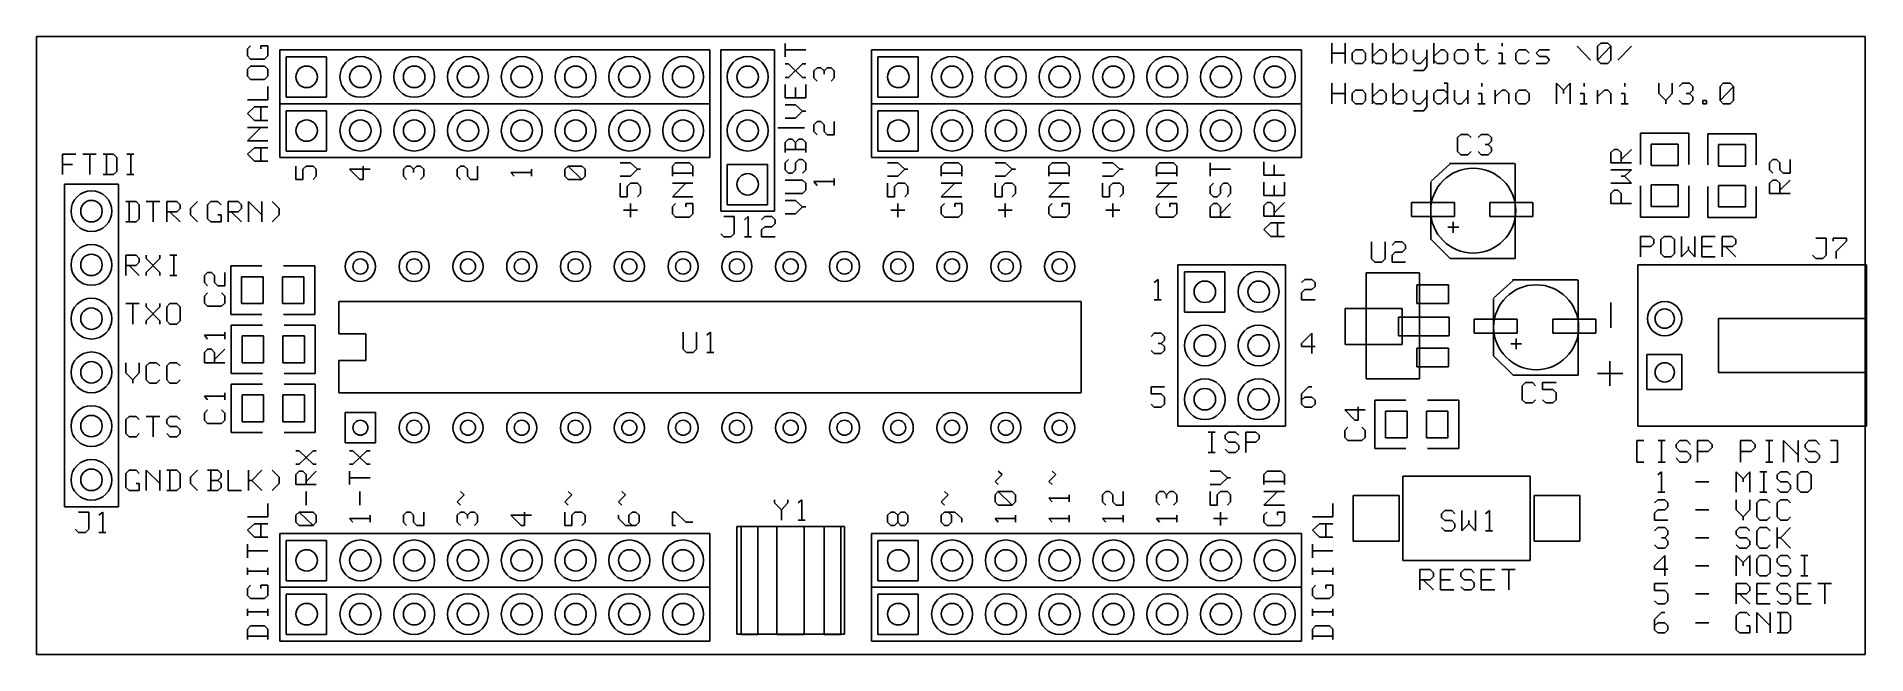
# Model space of a CAD drawing. Extents: x 0 to 3.4, y 0 to 1.15.
import ezdxf

# ---------------------------------------------------------------- set-up
doc = ezdxf.new("R2010")
doc.units = 0
doc.layers.get('0').update_dxf_attribs({"linetype": 'CONTINUOUS'})

msp = doc.modelspace()

# ---------------------------------------------------------------- linework, layer by layer
at = {"color": 7}
for p, q in [((0, 1.15), (3.4, 1.15)), ((0, 0), (0, 1.15)), ((0.398, 1.133), (0.392, 1.127)), ((0.392, 1.127), (0.392, 1.114)), ((0.43, 1.133), (0.417, 1.133)), ((0.417, 1.133), (0.417, 1.127)), ((0.43, 1.114), (0.43, 1.133)), ((1.252, 1.125), (0.452, 1.125)), ((0.452, 1.025), (0.452, 1.125)), ((1.252, 1.025), (1.252, 1.125)), ((1.272, 1.125), (1.272, 0.825)), ((1.372, 1.125), (1.272, 1.125)), ((1.372, 1.125), (1.372, 0.825)), ((1.392, 1.112), (1.392, 1.137)), ((1.392, 1.125), (1.43, 1.125)), ((2.352, 1.125), (1.552, 1.125)), ((1.552, 1.025), (1.552, 1.125)), ((2.352, 1.025), (2.352, 1.125)), ((2.408, 1.138), (2.408, 1.1)), ((2.433, 1.138), (2.433, 1.1)), ((2.452, 1.125), (2.446, 1.119)), ((2.465, 1.125), (2.452, 1.125)), ((2.471, 1.119), (2.465, 1.125)), ((2.484, 1.138), (2.484, 1.1)), ((2.484, 1.113), (2.497, 1.125)), ((2.497, 1.125), (2.503, 1.125)), ((2.503, 1.125), (2.509, 1.119)), ((2.522, 1.138), (2.522, 1.1)), ((2.522, 1.113), (2.535, 1.125)), ((2.535, 1.125), (2.541, 1.125)), ((2.541, 1.125), (2.547, 1.119)), ((2.56, 1.125), (2.56, 1.106)), ((2.585, 1.125), (2.585, 1.094)), ((2.598, 1.138), (2.598, 1.1)), ((2.598, 1.113), (2.611, 1.125)), ((2.611, 1.125), (2.617, 1.125)), ((2.617, 1.125), (2.623, 1.119)), ((2.642, 1.125), (2.636, 1.119)), ((2.655, 1.125), (2.642, 1.125)), ((2.661, 1.119), (2.655, 1.125)), ((2.674, 1.125), (2.693, 1.125)), ((2.68, 1.138), (2.68, 1.106)), ((2.725, 1.138), (2.725, 1.132)), ((2.756, 1.125), (2.75, 1.119)), ((2.769, 1.125), (2.756, 1.125)), ((2.775, 1.119), (2.769, 1.125)), ((2.794, 1.125), (2.788, 1.119)), ((2.813, 1.125), (2.794, 1.125)), ((2.864, 1.132), (2.889, 1.106)), ((2.902, 1.132), (2.908, 1.138)), ((2.902, 1.106), (2.902, 1.132)), ((2.902, 1.106), (2.927, 1.132)), ((2.908, 1.138), (2.921, 1.138)), ((2.921, 1.138), (2.927, 1.132)), ((2.927, 1.132), (2.927, 1.106)), ((2.94, 1.106), (2.965, 1.132)), ((3.4, 1.15), (3.4, 0)), ((0.392, 1.114), (0.398, 1.108)), ((0.398, 1.095), (0.392, 1.089)), ((0.392, 1.089), (0.392, 1.076)), ((0.398, 1.108), (0.424, 1.108)), ((0.424, 1.095), (0.398, 1.095)), ((0.424, 1.108), (0.43, 1.114)), ((0.43, 1.089), (0.424, 1.095)), ((0.43, 1.076), (0.43, 1.089)), ((0.464, 1.112), (0.539, 1.112)), ((0.464, 1.037), (0.464, 1.112)), ((0.539, 1.112), (0.539, 1.037)), ((1.392, 1.099), (1.398, 1.099)), ((1.398, 1.074), (1.424, 1.099)), ((1.398, 1.099), (1.424, 1.074)), ((1.424, 1.099), (1.43, 1.099)), ((1.445, 1.086), (1.451, 1.092)), ((1.451, 1.092), (1.458, 1.092)), ((1.458, 1.092), (1.464, 1.086)), ((1.464, 1.086), (1.47, 1.092)), ((1.47, 1.092), (1.477, 1.092)), ((1.477, 1.092), (1.483, 1.086)), ((1.564, 1.112), (1.639, 1.112)), ((1.564, 1.037), (1.564, 1.112)), ((1.639, 1.112), (1.639, 1.037)), ((2.408, 1.119), (2.433, 1.119)), ((2.446, 1.119), (2.446, 1.106)), ((2.446, 1.106), (2.452, 1.1)), ((2.452, 1.1), (2.465, 1.1)), ((2.465, 1.1), (2.471, 1.106)), ((2.471, 1.106), (2.471, 1.119)), ((2.49, 1.1), (2.484, 1.106)), ((2.503, 1.1), (2.49, 1.1)), ((2.509, 1.106), (2.503, 1.1)), ((2.509, 1.119), (2.509, 1.106)), ((2.528, 1.1), (2.522, 1.106)), ((2.541, 1.1), (2.528, 1.1)), ((2.547, 1.106), (2.541, 1.1)), ((2.547, 1.119), (2.547, 1.106)), ((2.56, 1.106), (2.566, 1.1)), ((2.566, 1.1), (2.573, 1.1)), ((2.573, 1.1), (2.585, 1.113)), ((2.585, 1.094), (2.579, 1.087)), ((2.604, 1.1), (2.598, 1.106)), ((2.617, 1.1), (2.604, 1.1)), ((2.623, 1.106), (2.617, 1.1)), ((2.623, 1.119), (2.623, 1.106)), ((2.636, 1.119), (2.636, 1.106)), ((2.636, 1.106), (2.642, 1.1)), ((2.642, 1.1), (2.655, 1.1)), ((2.655, 1.1), (2.661, 1.106)), ((2.661, 1.106), (2.661, 1.119)), ((2.68, 1.106), (2.687, 1.1)), ((2.687, 1.1), (2.693, 1.1)), ((2.693, 1.1), (2.699, 1.106)), ((2.718, 1.119), (2.725, 1.119)), ((2.718, 1.1), (2.731, 1.1)), ((2.725, 1.119), (2.725, 1.1)), ((2.75, 1.119), (2.75, 1.106)), ((2.75, 1.106), (2.756, 1.1)), ((2.756, 1.1), (2.769, 1.1)), ((2.769, 1.1), (2.775, 1.106)), ((2.788, 1.119), (2.794, 1.113)), ((2.807, 1.1), (2.788, 1.1)), ((2.794, 1.113), (2.807, 1.113)), ((2.807, 1.113), (2.813, 1.106)), ((2.813, 1.106), (2.807, 1.1)), ((2.908, 1.1), (2.902, 1.106)), ((2.921, 1.1), (2.908, 1.1)), ((2.927, 1.106), (2.921, 1.1)), ((0.392, 1.076), (0.398, 1.07)), ((0.398, 1.07), (0.424, 1.07)), ((0.424, 1.07), (0.43, 1.076)), ((0.43, 1.032), (0.43, 1.057)), ((1.392, 1.074), (1.398, 1.074)), ((1.392, 1.061), (1.392, 1.036)), ((1.411, 1.036), (1.411, 1.055)), ((1.424, 1.074), (1.43, 1.074)), ((1.43, 1.036), (1.43, 1.061)), ((1.445, 1.073), (1.445, 1.086)), ((1.451, 1.067), (1.445, 1.073)), ((1.464, 1.086), (1.464, 1.08)), ((1.483, 1.073), (1.477, 1.067)), ((1.483, 1.086), (1.483, 1.073)), ((2.408, 1.063), (2.408, 1.025)), ((2.433, 1.063), (2.433, 1.025)), ((2.484, 1.063), (2.484, 1.025)), ((2.522, 1.063), (2.522, 1.025)), ((2.579, 1.087), (2.56, 1.087)), ((2.617, 1.063), (2.623, 1.063)), ((2.623, 1.063), (2.623, 1.025)), ((2.687, 1.063), (2.687, 1.057)), ((2.826, 1.025), (2.826, 1.063)), ((2.826, 1.063), (2.839, 1.05)), ((2.839, 1.05), (2.851, 1.063)), ((2.851, 1.063), (2.851, 1.025)), ((2.877, 1.063), (2.877, 1.057)), ((2.953, 1.063), (2.953, 1.057)), ((3.016, 1.063), (3.016, 1.044)), ((3.041, 1.044), (3.041, 1.063)), ((3.054, 1.057), (3.06, 1.063)), ((3.06, 1.063), (3.073, 1.063)), ((3.073, 1.063), (3.079, 1.057)), ((3.079, 1.057), (3.079, 1.05)), ((3.13, 1.057), (3.136, 1.063)), ((3.13, 1.031), (3.13, 1.057)), ((3.13, 1.031), (3.155, 1.057)), ((3.136, 1.063), (3.149, 1.063)), ((3.149, 1.063), (3.155, 1.057)), ((3.155, 1.057), (3.155, 1.031)), ((0.392, 1.032), (0.43, 1.032)), ((0.452, 1.025), (1.252, 1.025)), ((1.252, 1.025), (0.452, 1.025)), ((0.452, 0.925), (0.452, 1.025)), ((0.539, 1.037), (0.464, 1.037)), ((1.252, 0.925), (1.252, 1.025)), ((1.392, 1.036), (1.43, 1.036)), ((1.411, 1.023), (1.392, 1.023)), ((1.424, 1.011), (1.411, 1.023)), ((1.552, 1.025), (2.352, 1.025)), ((2.352, 1.025), (1.552, 1.025)), ((1.552, 0.925), (1.552, 1.025)), ((1.639, 1.037), (1.564, 1.037)), ((2.352, 0.925), (2.352, 1.025)), ((2.408, 1.044), (2.433, 1.044)), ((2.452, 1.05), (2.446, 1.044)), ((2.446, 1.044), (2.446, 1.031)), ((2.446, 1.031), (2.452, 1.025)), ((2.465, 1.05), (2.452, 1.05)), ((2.452, 1.025), (2.465, 1.025)), ((2.471, 1.044), (2.465, 1.05)), ((2.465, 1.025), (2.471, 1.031)), ((2.471, 1.031), (2.471, 1.044)), ((2.484, 1.038), (2.497, 1.05)), ((2.49, 1.025), (2.484, 1.031)), ((2.503, 1.025), (2.49, 1.025)), ((2.497, 1.05), (2.503, 1.05)), ((2.503, 1.05), (2.509, 1.044)), ((2.509, 1.031), (2.503, 1.025)), ((2.509, 1.044), (2.509, 1.031)), ((2.522, 1.038), (2.535, 1.05)), ((2.528, 1.025), (2.522, 1.031)), ((2.541, 1.025), (2.528, 1.025)), ((2.535, 1.05), (2.541, 1.05)), ((2.541, 1.05), (2.547, 1.044)), ((2.547, 1.031), (2.541, 1.025)), ((2.547, 1.044), (2.547, 1.031)), ((2.56, 1.05), (2.56, 1.031)), ((2.56, 1.031), (2.566, 1.025)), ((2.566, 1.025), (2.573, 1.025)), ((2.573, 1.025), (2.585, 1.038)), ((2.585, 1.05), (2.585, 1.019)), ((2.604, 1.05), (2.598, 1.044)), ((2.598, 1.044), (2.598, 1.031)), ((2.598, 1.031), (2.604, 1.025)), ((2.617, 1.05), (2.604, 1.05)), ((2.604, 1.025), (2.611, 1.025)), ((2.611, 1.025), (2.623, 1.038)), ((2.623, 1.044), (2.617, 1.05)), ((2.636, 1.05), (2.636, 1.031)), ((2.636, 1.031), (2.642, 1.025)), ((2.642, 1.025), (2.649, 1.025)), ((2.649, 1.025), (2.661, 1.038)), ((2.661, 1.05), (2.661, 1.025)), ((2.68, 1.044), (2.687, 1.044)), ((2.68, 1.025), (2.693, 1.025)), ((2.687, 1.044), (2.687, 1.025)), ((2.712, 1.05), (2.712, 1.025)), ((2.712, 1.038), (2.725, 1.05)), ((2.725, 1.05), (2.731, 1.05)), ((2.731, 1.05), (2.737, 1.044)), ((2.737, 1.044), (2.737, 1.025)), ((2.756, 1.05), (2.75, 1.044)), ((2.75, 1.044), (2.75, 1.031)), ((2.75, 1.031), (2.756, 1.025)), ((2.769, 1.05), (2.756, 1.05)), ((2.756, 1.025), (2.769, 1.025)), ((2.775, 1.044), (2.769, 1.05)), ((2.769, 1.025), (2.775, 1.031)), ((2.775, 1.031), (2.775, 1.044)), ((2.839, 1.05), (2.839, 1.044)), ((2.87, 1.044), (2.877, 1.044)), ((2.87, 1.025), (2.883, 1.025)), ((2.877, 1.044), (2.877, 1.025)), ((2.902, 1.05), (2.902, 1.025)), ((2.902, 1.038), (2.915, 1.05)), ((2.915, 1.05), (2.921, 1.05)), ((2.921, 1.05), (2.927, 1.044)), ((2.927, 1.044), (2.927, 1.025)), ((2.946, 1.044), (2.953, 1.044)), ((2.946, 1.025), (2.959, 1.025)), ((2.953, 1.044), (2.953, 1.025)), ((3.016, 1.044), (3.029, 1.031)), ((3.029, 1.031), (3.041, 1.044)), ((3.029, 1.031), (3.029, 1.025)), ((3.06, 1.025), (3.054, 1.031)), ((3.073, 1.025), (3.06, 1.025)), ((3.073, 1.044), (3.067, 1.044)), ((3.079, 1.05), (3.073, 1.044)), ((3.073, 1.044), (3.079, 1.038)), ((3.079, 1.031), (3.073, 1.025)), ((3.079, 1.038), (3.079, 1.031)), ((3.098, 1.025), (3.098, 1.031)), ((3.098, 1.031), (3.105, 1.031)), ((3.105, 1.025), (3.098, 1.025)), ((3.105, 1.031), (3.105, 1.025)), ((3.136, 1.025), (3.13, 1.031)), ((3.149, 1.025), (3.136, 1.025)), ((3.155, 1.031), (3.149, 1.025)), ((0.392, 1.007), (0.405, 1.019)), ((0.405, 0.994), (0.392, 1.007)), ((0.405, 1.019), (0.43, 1.019)), ((0.43, 0.994), (0.405, 0.994)), ((0.417, 0.994), (0.417, 1.019)), ((0.464, 1.012), (0.539, 1.012)), ((0.464, 0.937), (0.464, 1.012)), ((0.539, 1.012), (0.539, 0.937)), ((1.392, 0.998), (1.411, 0.998)), ((1.411, 0.998), (1.424, 1.011)), ((1.424, 1.011), (1.43, 1.011)), ((1.445, 0.986), (1.451, 0.992)), ((1.451, 0.992), (1.458, 0.992)), ((1.458, 0.992), (1.464, 0.986)), ((1.483, 0.967), (1.483, 0.992)), ((1.564, 1.012), (1.639, 1.012)), ((1.564, 0.937), (1.564, 1.012)), ((1.639, 1.012), (1.639, 0.937)), ((2.579, 1.012), (2.56, 1.012)), ((2.585, 1.019), (2.579, 1.012)), ((0.392, 0.956), (0.417, 0.981)), ((0.392, 0.981), (0.43, 0.981)), ((0.43, 0.956), (0.392, 0.956)), ((1.428, 0.98), (1.378, 0.98)), ((1.392, 0.953), (1.398, 0.959)), ((1.392, 0.934), (1.392, 0.953)), ((1.398, 0.959), (1.405, 0.959)), ((1.405, 0.959), (1.411, 0.953)), ((1.411, 0.953), (1.417, 0.959)), ((1.411, 0.94), (1.411, 0.953)), ((1.417, 0.959), (1.424, 0.959)), ((1.424, 0.959), (1.43, 0.953)), ((1.43, 0.953), (1.43, 0.934)), ((1.445, 0.973), (1.445, 0.986)), ((1.451, 0.967), (1.445, 0.973)), ((1.464, 0.986), (1.464, 0.973)), ((1.464, 0.973), (1.47, 0.967)), ((1.47, 0.967), (1.483, 0.967)), ((2.648, 0.968), (2.642, 0.962)), ((2.642, 0.962), (2.642, 0.936)), ((2.661, 0.968), (2.648, 0.968)), ((2.667, 0.962), (2.661, 0.968)), ((2.68, 0.962), (2.686, 0.968)), ((2.686, 0.968), (2.699, 0.968)), ((2.699, 0.968), (2.705, 0.962)), ((2.705, 0.955), (2.699, 0.949)), ((2.705, 0.962), (2.705, 0.955)), ((3.072, 0.97), (2.982, 0.97)), ((2.982, 0.97), (2.982, 0.912)), ((3.072, 0.912), (3.072, 0.97)), ((3.197, 0.969), (3.107, 0.969)), ((3.107, 0.969), (3.107, 0.911)), ((3.197, 0.911), (3.197, 0.969)), ((0.073, 0.931), (0.048, 0.931)), ((0.048, 0.931), (0.048, 0.893)), ((0.086, 0.931), (0.111, 0.931)), ((0.099, 0.931), (0.099, 0.893)), ((0.124, 0.931), (0.143, 0.931)), ((0.13, 0.931), (0.13, 0.893)), ((0.143, 0.931), (0.149, 0.925)), ((0.149, 0.925), (0.149, 0.899)), ((0.168, 0.931), (0.181, 0.931)), ((0.175, 0.931), (0.175, 0.893)), ((0.392, 0.931), (0.405, 0.943)), ((0.405, 0.918), (0.392, 0.931)), ((0.405, 0.943), (0.43, 0.943)), ((0.417, 0.918), (0.417, 0.943)), ((0.452, 0.925), (1.252, 0.925)), ((0.539, 0.937), (0.464, 0.937)), ((1.392, 0.94), (1.43, 0.94)), ((1.398, 0.921), (1.392, 0.915)), ((1.411, 0.915), (1.417, 0.921)), ((1.417, 0.921), (1.424, 0.921)), ((1.424, 0.921), (1.43, 0.915)), ((1.552, 0.925), (2.352, 0.925)), ((1.639, 0.937), (1.564, 0.937)), ((2.642, 0.936), (2.648, 0.93)), ((2.648, 0.93), (2.661, 0.93)), ((2.661, 0.93), (2.667, 0.936)), ((2.686, 0.93), (2.68, 0.936)), ((2.699, 0.93), (2.686, 0.93)), ((2.699, 0.949), (2.693, 0.949)), ((2.699, 0.949), (2.705, 0.943)), ((2.705, 0.936), (2.699, 0.93)), ((2.705, 0.943), (2.705, 0.936)), ((2.927, 0.934), (2.933, 0.94)), ((2.927, 0.915), (2.927, 0.934)), ((2.933, 0.94), (2.94, 0.94)), ((2.94, 0.94), (2.946, 0.934)), ((2.946, 0.921), (2.965, 0.94)), ((2.946, 0.934), (2.946, 0.915)), ((3.002, 0.95), (3.052, 0.95)), ((3.002, 0.91), (3.002, 0.95)), ((3.052, 0.95), (3.052, 0.91)), ((3.127, 0.949), (3.177, 0.949)), ((3.127, 0.909), (3.127, 0.949)), ((3.177, 0.949), (3.177, 0.909)), ((3.222, 0.915), (3.228, 0.921)), ((3.228, 0.921), (3.235, 0.921)), ((3.235, 0.921), (3.241, 0.915)), ((3.26, 0.896), (3.26, 0.921)), ((0.048, 0.912), (0.067, 0.912)), ((0.143, 0.893), (0.124, 0.893)), ((0.149, 0.899), (0.143, 0.893)), ((0.168, 0.893), (0.181, 0.893)), ((0.43, 0.918), (0.405, 0.918)), ((0.482, 0.909), (0.482, 0.884)), ((0.495, 0.903), (0.501, 0.909)), ((0.495, 0.884), (0.495, 0.903)), ((0.501, 0.909), (0.514, 0.909)), ((0.514, 0.909), (0.52, 0.903)), ((0.52, 0.89), (0.514, 0.884)), ((0.52, 0.903), (0.52, 0.89)), ((0.601, 0.884), (0.582, 0.903)), ((0.582, 0.903), (0.62, 0.903)), ((0.607, 0.909), (0.607, 0.884)), ((0.682, 0.903), (0.688, 0.909)), ((0.682, 0.89), (0.682, 0.903)), ((0.688, 0.884), (0.682, 0.89)), ((0.688, 0.909), (0.695, 0.909)), ((0.695, 0.909), (0.701, 0.903)), ((0.701, 0.903), (0.707, 0.909)), ((0.701, 0.903), (0.701, 0.897)), ((0.707, 0.909), (0.714, 0.909)), ((0.714, 0.909), (0.72, 0.903)), ((0.72, 0.89), (0.714, 0.884)), ((0.72, 0.903), (0.72, 0.89)), ((0.782, 0.903), (0.788, 0.909)), ((0.782, 0.89), (0.782, 0.903)), ((0.788, 0.884), (0.782, 0.89)), ((0.788, 0.909), (0.795, 0.909)), ((0.795, 0.909), (0.801, 0.903)), ((0.801, 0.903), (0.801, 0.89)), ((0.801, 0.89), (0.807, 0.884)), ((0.82, 0.884), (0.82, 0.909)), ((0.888, 0.89), (0.882, 0.897)), ((0.882, 0.897), (0.92, 0.897)), ((0.92, 0.89), (0.92, 0.903)), ((0.982, 0.903), (0.988, 0.909)), ((0.982, 0.89), (0.982, 0.903)), ((0.988, 0.884), (0.982, 0.89)), ((0.988, 0.909), (1.014, 0.909)), ((1.014, 0.884), (0.988, 0.909)), ((1.014, 0.909), (1.02, 0.903)), ((1.02, 0.89), (1.014, 0.884)), ((1.02, 0.903), (1.02, 0.89)), ((1.104, 0.915), (1.085, 0.915)), ((1.085, 0.89), (1.104, 0.89)), ((1.117, 0.903), (1.104, 0.915)), ((1.104, 0.89), (1.117, 0.903)), ((1.117, 0.903), (1.123, 0.903)), ((1.182, 0.909), (1.188, 0.915)), ((1.182, 0.89), (1.182, 0.909)), ((1.182, 0.896), (1.22, 0.896)), ((1.188, 0.915), (1.214, 0.915)), ((1.214, 0.915), (1.22, 0.909)), ((1.22, 0.909), (1.22, 0.89)), ((1.284, 0.912), (1.359, 0.912)), ((1.284, 0.837), (1.284, 0.912)), ((1.359, 0.912), (1.359, 0.837)), ((1.392, 0.915), (1.392, 0.902)), ((1.392, 0.902), (1.398, 0.896)), ((1.398, 0.896), (1.405, 0.896)), ((1.405, 0.896), (1.411, 0.902)), ((1.411, 0.902), (1.411, 0.915)), ((1.43, 0.902), (1.424, 0.896)), ((1.43, 0.915), (1.43, 0.902)), ((1.483, 0.873), (1.483, 0.886)), ((1.601, 0.915), (1.582, 0.915)), ((1.582, 0.89), (1.601, 0.89)), ((1.614, 0.903), (1.601, 0.915)), ((1.601, 0.89), (1.614, 0.903)), ((1.614, 0.903), (1.62, 0.903)), ((1.682, 0.909), (1.688, 0.915)), ((1.682, 0.89), (1.682, 0.909)), ((1.682, 0.896), (1.72, 0.896)), ((1.688, 0.915), (1.714, 0.915)), ((1.714, 0.915), (1.72, 0.909)), ((1.72, 0.909), (1.72, 0.89)), ((1.801, 0.915), (1.782, 0.915)), ((1.782, 0.89), (1.801, 0.89)), ((1.814, 0.903), (1.801, 0.915)), ((1.801, 0.89), (1.814, 0.903)), ((1.814, 0.903), (1.82, 0.903)), ((1.882, 0.909), (1.888, 0.915)), ((1.882, 0.89), (1.882, 0.909)), ((1.882, 0.896), (1.92, 0.896)), ((1.888, 0.915), (1.914, 0.915)), ((1.914, 0.915), (1.92, 0.909)), ((1.92, 0.909), (1.92, 0.89)), ((2.001, 0.915), (1.982, 0.915)), ((1.982, 0.89), (2.001, 0.89)), ((2.014, 0.903), (2.001, 0.915)), ((2.001, 0.89), (2.014, 0.903)), ((2.014, 0.903), (2.02, 0.903)), ((2.082, 0.909), (2.088, 0.915)), ((2.082, 0.89), (2.082, 0.909)), ((2.082, 0.896), (2.12, 0.896)), ((2.088, 0.915), (2.114, 0.915)), ((2.114, 0.915), (2.12, 0.909)), ((2.12, 0.909), (2.12, 0.89)), ((2.182, 0.89), (2.182, 0.915)), ((2.182, 0.903), (2.22, 0.903)), ((2.282, 0.917), (2.282, 0.892)), ((2.282, 0.892), (2.32, 0.892)), ((2.301, 0.892), (2.301, 0.911)), ((2.628, 0.913), (2.592, 0.88)), ((2.627, 0.914), (2.748, 0.914)), ((2.749, 0.914), (2.749, 0.737)), ((2.965, 0.915), (2.927, 0.915)), ((2.965, 0.902), (2.927, 0.902)), ((2.952, 0.89), (2.946, 0.89)), ((2.952, 0.89), (2.965, 0.902)), ((2.965, 0.877), (2.952, 0.89)), ((3.052, 0.91), (3.002, 0.91)), ((3.177, 0.909), (3.127, 0.909)), ((3.222, 0.902), (3.222, 0.915)), ((3.228, 0.896), (3.222, 0.902)), ((3.241, 0.915), (3.241, 0.902)), ((3.241, 0.902), (3.247, 0.896)), ((3.247, 0.896), (3.26, 0.896)), ((0.052, 0.875), (0.052, 0.275)), ((0.052, 0.875), (0.152, 0.875)), ((0.152, 0.275), (0.152, 0.875)), ((0.482, 0.884), (0.495, 0.884)), ((0.607, 0.884), (0.601, 0.884)), ((0.807, 0.884), (0.82, 0.884)), ((1.014, 0.884), (0.988, 0.884)), ((1.085, 0.877), (1.085, 0.852)), ((1.085, 0.852), (1.098, 0.852)), ((1.098, 0.871), (1.104, 0.877)), ((1.098, 0.852), (1.098, 0.871)), ((1.104, 0.877), (1.117, 0.877)), ((1.117, 0.877), (1.123, 0.871)), ((1.123, 0.858), (1.117, 0.852)), ((1.123, 0.871), (1.123, 0.858)), ((1.182, 0.852), (1.207, 0.877)), ((1.182, 0.877), (1.22, 0.877)), ((1.22, 0.852), (1.182, 0.852)), ((1.424, 0.883), (1.392, 0.883)), ((1.392, 0.858), (1.424, 0.858)), ((1.43, 0.877), (1.424, 0.883)), ((1.424, 0.858), (1.43, 0.864)), ((1.43, 0.864), (1.43, 0.877)), ((1.451, 0.873), (1.445, 0.88)), ((1.445, 0.88), (1.483, 0.88)), ((1.582, 0.877), (1.582, 0.852)), ((1.582, 0.852), (1.595, 0.852)), ((1.595, 0.871), (1.601, 0.877)), ((1.595, 0.852), (1.595, 0.871)), ((1.601, 0.877), (1.614, 0.877)), ((1.614, 0.877), (1.62, 0.871)), ((1.62, 0.858), (1.614, 0.852)), ((1.62, 0.871), (1.62, 0.858)), ((1.682, 0.852), (1.707, 0.877)), ((1.682, 0.877), (1.72, 0.877)), ((1.72, 0.852), (1.682, 0.852)), ((1.782, 0.877), (1.782, 0.852)), ((1.782, 0.852), (1.795, 0.852)), ((1.795, 0.871), (1.801, 0.877)), ((1.795, 0.852), (1.795, 0.871)), ((1.801, 0.877), (1.814, 0.877)), ((1.814, 0.877), (1.82, 0.871)), ((1.82, 0.858), (1.814, 0.852)), ((1.82, 0.871), (1.82, 0.858)), ((1.882, 0.852), (1.907, 0.877)), ((1.882, 0.877), (1.92, 0.877)), ((1.92, 0.852), (1.882, 0.852)), ((1.982, 0.877), (1.982, 0.852)), ((1.982, 0.852), (1.995, 0.852)), ((1.995, 0.871), (2.001, 0.877)), ((1.995, 0.852), (1.995, 0.871)), ((2.001, 0.877), (2.014, 0.877)), ((2.014, 0.877), (2.02, 0.871)), ((2.02, 0.858), (2.014, 0.852)), ((2.02, 0.871), (2.02, 0.858)), ((2.082, 0.852), (2.107, 0.877)), ((2.082, 0.877), (2.12, 0.877)), ((2.12, 0.852), (2.082, 0.852)), ((2.188, 0.877), (2.182, 0.871)), ((2.182, 0.871), (2.182, 0.858)), ((2.182, 0.858), (2.188, 0.852)), ((2.188, 0.852), (2.195, 0.852)), ((2.195, 0.852), (2.201, 0.858)), ((2.201, 0.871), (2.207, 0.877)), ((2.201, 0.858), (2.201, 0.871)), ((2.207, 0.877), (2.214, 0.877)), ((2.214, 0.877), (2.22, 0.871)), ((2.22, 0.858), (2.214, 0.852)), ((2.22, 0.871), (2.22, 0.858)), ((2.282, 0.879), (2.282, 0.854)), ((2.282, 0.854), (2.32, 0.854)), ((2.301, 0.854), (2.301, 0.873)), ((2.32, 0.854), (2.32, 0.879)), ((2.592, 0.773), (2.592, 0.879)), ((2.927, 0.877), (2.965, 0.877)), ((2.927, 0.858), (2.933, 0.864)), ((2.927, 0.839), (2.927, 0.858)), ((2.933, 0.864), (2.94, 0.864)), ((2.94, 0.864), (2.946, 0.858)), ((2.946, 0.858), (2.946, 0.839)), ((2.982, 0.814), (2.982, 0.872)), ((3.002, 0.874), (3.052, 0.874)), ((3.002, 0.834), (3.002, 0.874)), ((3.052, 0.874), (3.052, 0.834)), ((3.072, 0.872), (3.072, 0.814)), ((3.107, 0.813), (3.107, 0.871)), ((3.127, 0.873), (3.177, 0.873)), ((3.127, 0.833), (3.127, 0.873)), ((3.177, 0.873), (3.177, 0.833)), ((3.197, 0.871), (3.197, 0.813)), ((3.222, 0.877), (3.228, 0.883)), ((3.222, 0.858), (3.222, 0.877)), ((3.26, 0.858), (3.222, 0.858)), ((3.228, 0.883), (3.235, 0.883)), ((3.235, 0.883), (3.241, 0.877)), ((3.241, 0.864), (3.26, 0.883)), ((3.241, 0.877), (3.241, 0.858)), ((0.166, 0.843), (0.185, 0.843)), ((0.172, 0.843), (0.172, 0.805)), ((0.185, 0.843), (0.191, 0.837)), ((0.191, 0.837), (0.191, 0.811)), ((0.204, 0.843), (0.229, 0.843)), ((0.217, 0.843), (0.217, 0.805)), ((0.242, 0.805), (0.242, 0.843)), ((0.242, 0.843), (0.261, 0.843)), ((0.261, 0.824), (0.242, 0.824)), ((0.248, 0.824), (0.267, 0.805)), ((0.261, 0.843), (0.267, 0.837)), ((0.267, 0.83), (0.261, 0.824)), ((0.267, 0.837), (0.267, 0.83)), ((0.299, 0.843), (0.286, 0.83)), ((0.286, 0.83), (0.286, 0.818)), ((0.286, 0.818), (0.299, 0.805)), ((0.324, 0.843), (0.318, 0.837)), ((0.318, 0.837), (0.318, 0.811)), ((0.337, 0.843), (0.324, 0.843)), ((0.343, 0.837), (0.337, 0.843)), ((0.343, 0.818), (0.337, 0.818)), ((0.343, 0.805), (0.343, 0.818)), ((0.356, 0.805), (0.356, 0.843)), ((0.356, 0.843), (0.375, 0.843)), ((0.375, 0.824), (0.356, 0.824)), ((0.362, 0.824), (0.381, 0.805)), ((0.375, 0.843), (0.381, 0.837)), ((0.381, 0.83), (0.375, 0.824)), ((0.381, 0.837), (0.381, 0.83)), ((0.394, 0.805), (0.394, 0.843)), ((0.394, 0.843), (0.419, 0.818)), ((0.419, 0.843), (0.419, 0.805)), ((0.438, 0.843), (0.451, 0.83)), ((0.451, 0.818), (0.438, 0.805)), ((0.451, 0.83), (0.451, 0.818)), ((1.091, 0.827), (1.117, 0.827)), ((1.104, 0.814), (1.104, 0.839)), ((1.188, 0.839), (1.182, 0.833)), ((1.182, 0.833), (1.182, 0.82)), ((1.182, 0.82), (1.188, 0.814)), ((1.22, 0.839), (1.207, 0.839)), ((1.207, 0.839), (1.207, 0.833)), ((1.214, 0.814), (1.22, 0.82)), ((1.22, 0.82), (1.22, 0.839)), ((1.372, 0.825), (1.272, 0.825)), ((1.359, 0.837), (1.284, 0.837)), ((1.411, 0.845), (1.392, 0.845)), ((1.392, 0.82), (1.411, 0.82)), ((1.424, 0.833), (1.411, 0.845)), ((1.411, 0.82), (1.424, 0.833)), ((1.424, 0.833), (1.43, 0.833)), ((1.588, 0.827), (1.614, 0.827)), ((1.601, 0.814), (1.601, 0.839)), ((1.688, 0.839), (1.682, 0.833)), ((1.682, 0.833), (1.682, 0.82)), ((1.682, 0.82), (1.688, 0.814)), ((1.72, 0.839), (1.707, 0.839)), ((1.707, 0.839), (1.707, 0.833)), ((1.714, 0.814), (1.72, 0.82)), ((1.72, 0.82), (1.72, 0.839)), ((1.788, 0.827), (1.814, 0.827)), ((1.801, 0.814), (1.801, 0.839)), ((1.888, 0.839), (1.882, 0.833)), ((1.882, 0.833), (1.882, 0.82)), ((1.882, 0.82), (1.888, 0.814)), ((1.92, 0.839), (1.907, 0.839)), ((1.907, 0.839), (1.907, 0.833)), ((1.914, 0.814), (1.92, 0.82)), ((1.92, 0.82), (1.92, 0.839)), ((1.988, 0.827), (2.014, 0.827)), ((2.001, 0.814), (2.001, 0.839)), ((2.088, 0.839), (2.082, 0.833)), ((2.082, 0.833), (2.082, 0.82)), ((2.082, 0.82), (2.088, 0.814)), ((2.12, 0.839), (2.107, 0.839)), ((2.107, 0.839), (2.107, 0.833)), ((2.114, 0.814), (2.12, 0.82)), ((2.12, 0.82), (2.12, 0.839)), ((2.182, 0.833), (2.188, 0.839)), ((2.182, 0.814), (2.182, 0.833)), ((2.188, 0.839), (2.195, 0.839)), ((2.195, 0.839), (2.201, 0.833)), ((2.201, 0.82), (2.22, 0.839)), ((2.201, 0.833), (2.201, 0.814)), ((2.282, 0.835), (2.288, 0.841)), ((2.282, 0.816), (2.282, 0.835)), ((2.288, 0.841), (2.295, 0.841)), ((2.295, 0.841), (2.301, 0.835)), ((2.301, 0.822), (2.32, 0.841)), ((2.301, 0.835), (2.301, 0.816)), ((2.556, 0.841), (2.636, 0.841)), ((2.556, 0.815), (2.556, 0.841)), ((2.636, 0.841), (2.636, 0.815)), ((2.702, 0.841), (2.782, 0.841)), ((2.702, 0.815), (2.702, 0.841)), ((2.782, 0.841), (2.782, 0.815)), ((2.965, 0.839), (2.927, 0.839)), ((3.052, 0.834), (3.002, 0.834)), ((3.177, 0.833), (3.127, 0.833)), ((0.185, 0.805), (0.166, 0.805)), ((0.191, 0.811), (0.185, 0.805)), ((0.318, 0.811), (0.324, 0.805)), ((0.324, 0.805), (0.343, 0.805)), ((1.188, 0.814), (1.214, 0.814)), ((1.278, 0.777), (1.272, 0.783)), ((1.278, 0.815), (1.297, 0.815)), ((1.297, 0.783), (1.291, 0.777)), ((1.297, 0.815), (1.297, 0.783)), ((1.316, 0.809), (1.323, 0.815)), ((1.323, 0.815), (1.323, 0.777)), ((1.348, 0.809), (1.354, 0.815)), ((1.354, 0.796), (1.348, 0.79)), ((1.348, 0.79), (1.348, 0.777)), ((1.354, 0.815), (1.367, 0.815)), ((1.367, 0.796), (1.354, 0.796)), ((1.367, 0.815), (1.373, 0.809)), ((1.373, 0.802), (1.367, 0.796)), ((1.373, 0.809), (1.373, 0.802)), ((1.688, 0.814), (1.714, 0.814)), ((1.888, 0.814), (1.914, 0.814)), ((2.088, 0.814), (2.114, 0.814)), ((2.22, 0.814), (2.182, 0.814)), ((2.32, 0.816), (2.282, 0.816)), ((2.282, 0.791), (2.295, 0.803)), ((2.295, 0.778), (2.282, 0.791)), ((2.295, 0.803), (2.32, 0.803)), ((2.307, 0.778), (2.307, 0.803)), ((2.636, 0.815), (2.556, 0.815)), ((2.644, 0.795), (2.624, 0.795)), ((2.634, 0.805), (2.634, 0.785)), ((2.782, 0.815), (2.702, 0.815)), ((3.072, 0.814), (2.982, 0.814)), ((3.197, 0.813), (3.107, 0.813)), ((1.291, 0.777), (1.278, 0.777)), ((1.316, 0.777), (1.329, 0.777)), ((1.348, 0.777), (1.373, 0.777)), ((2.32, 0.778), (2.295, 0.778)), ((2.482, 0.768), (2.482, 0.736)), ((2.507, 0.736), (2.507, 0.768)), ((2.52, 0.762), (2.526, 0.768)), ((2.526, 0.749), (2.52, 0.743)), ((2.526, 0.768), (2.539, 0.768)), ((2.539, 0.749), (2.526, 0.749)), ((2.539, 0.768), (2.545, 0.762)), ((2.545, 0.755), (2.539, 0.749)), ((2.545, 0.762), (2.545, 0.755)), ((2.628, 0.737), (2.592, 0.773)), ((2.982, 0.74), (2.982, 0.778)), ((2.982, 0.778), (3.001, 0.778)), ((3.001, 0.759), (2.982, 0.759)), ((3.001, 0.778), (3.007, 0.772)), ((3.007, 0.765), (3.001, 0.759)), ((3.007, 0.772), (3.007, 0.765)), ((3.026, 0.778), (3.02, 0.772)), ((3.02, 0.772), (3.02, 0.746)), ((3.039, 0.778), (3.026, 0.778)), ((3.045, 0.772), (3.039, 0.778)), ((3.045, 0.746), (3.045, 0.772)), ((3.058, 0.778), (3.058, 0.74)), ((3.058, 0.74), (3.071, 0.753)), ((3.071, 0.753), (3.071, 0.759)), ((3.071, 0.753), (3.083, 0.74)), ((3.083, 0.74), (3.083, 0.778)), ((3.121, 0.778), (3.096, 0.778)), ((3.096, 0.778), (3.096, 0.74)), ((3.096, 0.759), (3.115, 0.759)), ((3.134, 0.74), (3.134, 0.778)), ((3.134, 0.778), (3.153, 0.778)), ((3.153, 0.759), (3.134, 0.759)), ((3.14, 0.759), (3.159, 0.74)), ((3.153, 0.778), (3.159, 0.772)), ((3.159, 0.765), (3.153, 0.759)), ((3.159, 0.772), (3.159, 0.765)), ((3.308, 0.775), (3.327, 0.775)), ((3.327, 0.775), (3.327, 0.743)), ((3.34, 0.769), (3.34, 0.775)), ((3.34, 0.775), (3.365, 0.775)), ((3.365, 0.769), (3.346, 0.75)), ((3.346, 0.75), (3.346, 0.737)), ((3.365, 0.775), (3.365, 0.769)), ((0.166, 0.705), (0.166, 0.743)), ((0.166, 0.743), (0.185, 0.743)), ((0.185, 0.724), (0.166, 0.724)), ((0.172, 0.724), (0.191, 0.705)), ((0.185, 0.743), (0.191, 0.737)), ((0.191, 0.73), (0.185, 0.724)), ((0.191, 0.737), (0.191, 0.73)), ((0.204, 0.743), (0.204, 0.737)), ((0.204, 0.737), (0.229, 0.711)), ((0.229, 0.737), (0.204, 0.711)), ((0.229, 0.743), (0.229, 0.737)), ((0.248, 0.743), (0.261, 0.743)), ((0.255, 0.743), (0.255, 0.705)), ((0.361, 0.633), (0.361, 0.723)), ((0.361, 0.723), (0.419, 0.723)), ((0.517, 0.723), (0.459, 0.723)), ((0.517, 0.633), (0.517, 0.723)), ((2.122, 0.725), (2.122, 0.425)), ((2.122, 0.725), (2.322, 0.725)), ((2.322, 0.425), (2.322, 0.725)), ((2.482, 0.736), (2.488, 0.73)), ((2.488, 0.73), (2.501, 0.73)), ((2.501, 0.73), (2.507, 0.736)), ((2.52, 0.743), (2.52, 0.73)), ((2.52, 0.73), (2.545, 0.73)), ((2.628, 0.737), (2.749, 0.737)), ((3.402, 0.725), (2.977, 0.725)), ((2.977, 0.725), (2.977, 0.425)), ((3.02, 0.746), (3.026, 0.74)), ((3.026, 0.74), (3.039, 0.74)), ((3.039, 0.74), (3.045, 0.746)), ((3.096, 0.74), (3.121, 0.74)), ((3.308, 0.737), (3.302, 0.743)), ((3.321, 0.737), (3.308, 0.737)), ((3.327, 0.743), (3.321, 0.737)), ((3.402, 0.425), (3.402, 0.725)), ((0.204, 0.711), (0.204, 0.705)), ((0.229, 0.711), (0.229, 0.705)), ((0.248, 0.705), (0.261, 0.705)), ((0.312, 0.705), (0.318, 0.711)), ((0.312, 0.692), (0.312, 0.705)), ((0.318, 0.686), (0.312, 0.692)), ((0.318, 0.711), (0.325, 0.711)), ((0.325, 0.711), (0.331, 0.705)), ((0.331, 0.705), (0.331, 0.692)), ((0.331, 0.692), (0.337, 0.686)), ((0.337, 0.686), (0.35, 0.686)), ((0.35, 0.686), (0.35, 0.711)), ((0.381, 0.703), (0.421, 0.703)), ((0.381, 0.653), (0.381, 0.703)), ((0.421, 0.703), (0.421, 0.653)), ((0.457, 0.703), (0.497, 0.703)), ((0.457, 0.653), (0.457, 0.703)), ((0.497, 0.703), (0.497, 0.653)), ((2.078, 0.692), (2.085, 0.698)), ((2.085, 0.698), (2.085, 0.66)), ((2.134, 0.712), (2.209, 0.712)), ((2.134, 0.637), (2.134, 0.712)), ((2.209, 0.712), (2.209, 0.637)), ((2.352, 0.692), (2.358, 0.698)), ((2.358, 0.698), (2.371, 0.698)), ((2.371, 0.698), (2.377, 0.692)), ((2.377, 0.685), (2.371, 0.679)), ((2.377, 0.692), (2.377, 0.685)), ((2.571, 0.71), (2.472, 0.71)), ((2.472, 0.71), (2.472, 0.513)), ((2.566, 0.688), (2.625, 0.688)), ((2.566, 0.653), (2.566, 0.688)), ((2.571, 0.513), (2.571, 0.71)), ((2.625, 0.688), (2.625, 0.653)), ((2.745, 0.696), (2.709, 0.663)), ((2.744, 0.697), (2.865, 0.697)), ((2.866, 0.697), (2.866, 0.52)), ((0.166, 0.653), (0.191, 0.653)), ((0.179, 0.653), (0.179, 0.615)), ((0.204, 0.653), (0.204, 0.647)), ((0.204, 0.647), (0.229, 0.621)), ((0.229, 0.647), (0.204, 0.621)), ((0.229, 0.653), (0.229, 0.647)), ((0.248, 0.653), (0.242, 0.647)), ((0.242, 0.647), (0.242, 0.621)), ((0.261, 0.653), (0.248, 0.653)), ((0.267, 0.647), (0.261, 0.653)), ((0.267, 0.621), (0.267, 0.647)), ((0.318, 0.673), (0.312, 0.667)), ((0.312, 0.667), (0.312, 0.654)), ((0.312, 0.654), (0.318, 0.648)), ((0.318, 0.648), (0.344, 0.648)), ((0.35, 0.667), (0.344, 0.673)), ((0.344, 0.648), (0.35, 0.654)), ((0.35, 0.654), (0.35, 0.667)), ((0.421, 0.653), (0.381, 0.653)), ((0.497, 0.653), (0.457, 0.653)), ((1.942, 0.657), (0.562, 0.657)), ((0.562, 0.657), (0.562, 0.597)), ((1.942, 0.487), (1.942, 0.657)), ((2.078, 0.66), (2.091, 0.66)), ((2.358, 0.679), (2.352, 0.673)), ((2.352, 0.673), (2.352, 0.66)), ((2.352, 0.66), (2.377, 0.66)), ((2.371, 0.679), (2.358, 0.679)), ((2.625, 0.653), (2.566, 0.653)), ((2.709, 0.556), (2.709, 0.662)), ((2.927, 0.608), (2.927, 0.655)), ((0.204, 0.621), (0.204, 0.615)), ((0.229, 0.621), (0.229, 0.615)), ((0.242, 0.621), (0.248, 0.615)), ((0.248, 0.615), (0.261, 0.615)), ((0.261, 0.615), (0.267, 0.621)), ((0.419, 0.633), (0.361, 0.633)), ((0.362, 0.523), (0.362, 0.613)), ((0.362, 0.613), (0.42, 0.613)), ((0.459, 0.633), (0.517, 0.633)), ((0.518, 0.613), (0.46, 0.613)), ((0.518, 0.523), (0.518, 0.613)), ((2.209, 0.637), (2.134, 0.637)), ((2.433, 0.644), (2.539, 0.644)), ((2.433, 0.577), (2.433, 0.644)), ((2.532, 0.628), (2.626, 0.628)), ((2.532, 0.593), (2.532, 0.628)), ((2.539, 0.644), (2.539, 0.577)), ((2.626, 0.628), (2.626, 0.593)), ((2.673, 0.624), (2.753, 0.624)), ((2.673, 0.598), (2.673, 0.624)), ((2.753, 0.624), (2.753, 0.598)), ((2.819, 0.624), (2.899, 0.624)), ((2.819, 0.598), (2.819, 0.624)), ((2.899, 0.624), (2.899, 0.598)), ((3.127, 0.525), (3.127, 0.625)), ((3.127, 0.625), (3.402, 0.625)), ((0.318, 0.587), (0.312, 0.594)), ((0.312, 0.594), (0.35, 0.594)), ((0.35, 0.587), (0.35, 0.6)), ((0.382, 0.593), (0.422, 0.593)), ((0.382, 0.543), (0.382, 0.593)), ((0.422, 0.593), (0.422, 0.543)), ((0.458, 0.593), (0.498, 0.593)), ((0.458, 0.543), (0.458, 0.593)), ((0.498, 0.593), (0.498, 0.543)), ((0.562, 0.597), (0.612, 0.597)), ((0.612, 0.597), (0.612, 0.547)), ((1.202, 0.6), (1.202, 0.568)), ((1.227, 0.568), (1.227, 0.6)), ((1.246, 0.594), (1.253, 0.6)), ((1.253, 0.6), (1.253, 0.562)), ((2.072, 0.592), (2.078, 0.598)), ((2.078, 0.598), (2.091, 0.598)), ((2.091, 0.579), (2.085, 0.579)), ((2.091, 0.598), (2.097, 0.592)), ((2.097, 0.585), (2.091, 0.579)), ((2.091, 0.579), (2.097, 0.573)), ((2.097, 0.592), (2.097, 0.585)), ((2.352, 0.579), (2.371, 0.598)), ((2.352, 0.573), (2.352, 0.579)), ((2.371, 0.598), (2.371, 0.56)), ((2.626, 0.593), (2.532, 0.593)), ((2.753, 0.598), (2.673, 0.598)), ((2.751, 0.588), (2.751, 0.568)), ((2.899, 0.598), (2.819, 0.598)), ((0.312, 0.562), (0.318, 0.568)), ((0.312, 0.543), (0.312, 0.562)), ((0.318, 0.568), (0.325, 0.568)), ((0.325, 0.568), (0.331, 0.562)), ((0.331, 0.549), (0.35, 0.568)), ((0.331, 0.562), (0.331, 0.543)), ((0.562, 0.547), (0.562, 0.487)), ((0.612, 0.547), (0.562, 0.547)), ((1.202, 0.568), (1.208, 0.562)), ((1.208, 0.562), (1.221, 0.562)), ((1.221, 0.562), (1.227, 0.568)), ((1.246, 0.562), (1.259, 0.562)), ((2.078, 0.56), (2.072, 0.566)), ((2.091, 0.56), (2.078, 0.56)), ((2.097, 0.566), (2.091, 0.56)), ((2.097, 0.573), (2.097, 0.566)), ((2.377, 0.573), (2.352, 0.573)), ((2.539, 0.577), (2.433, 0.577)), ((2.566, 0.57), (2.625, 0.57)), ((2.566, 0.535), (2.566, 0.57)), ((2.625, 0.57), (2.625, 0.535)), ((2.745, 0.52), (2.709, 0.556)), ((2.761, 0.578), (2.741, 0.578)), ((2.925, 0.546), (2.925, 0.5)), ((2.994, 0.558), (3.059, 0.558)), ((2.994, 0.493), (2.994, 0.558)), ((3.059, 0.558), (3.059, 0.493)), ((0.166, 0.543), (0.166, 0.524)), ((0.166, 0.524), (0.179, 0.511)), ((0.179, 0.511), (0.191, 0.524)), ((0.179, 0.511), (0.179, 0.505)), ((0.191, 0.524), (0.191, 0.543)), ((0.21, 0.543), (0.204, 0.537)), ((0.204, 0.537), (0.204, 0.511)), ((0.204, 0.511), (0.21, 0.505)), ((0.223, 0.543), (0.21, 0.543)), ((0.229, 0.537), (0.223, 0.543)), ((0.223, 0.505), (0.229, 0.511)), ((0.248, 0.543), (0.242, 0.537)), ((0.242, 0.537), (0.242, 0.511)), ((0.242, 0.511), (0.248, 0.505)), ((0.261, 0.543), (0.248, 0.543)), ((0.267, 0.537), (0.261, 0.543)), ((0.261, 0.505), (0.267, 0.511)), ((0.35, 0.543), (0.312, 0.543)), ((0.42, 0.523), (0.362, 0.523)), ((0.422, 0.543), (0.382, 0.543)), ((0.498, 0.543), (0.458, 0.543)), ((0.46, 0.523), (0.518, 0.523)), ((2.472, 0.513), (2.571, 0.513)), ((2.625, 0.535), (2.566, 0.535)), ((2.745, 0.52), (2.866, 0.52)), ((2.902, 0.523), (2.949, 0.523)), ((3.402, 0.525), (3.127, 0.525)), ((0.21, 0.505), (0.223, 0.505)), ((0.248, 0.505), (0.261, 0.505)), ((0.318, 0.474), (0.312, 0.481)), ((0.312, 0.481), (0.35, 0.481)), ((0.35, 0.474), (0.35, 0.487)), ((0.362, 0.413), (0.362, 0.503)), ((0.362, 0.503), (0.42, 0.503)), ((0.382, 0.483), (0.422, 0.483)), ((0.382, 0.433), (0.382, 0.483)), ((0.422, 0.483), (0.422, 0.433)), ((0.458, 0.483), (0.498, 0.483)), ((0.458, 0.433), (0.458, 0.483)), ((0.518, 0.503), (0.46, 0.503)), ((0.498, 0.483), (0.498, 0.433)), ((0.518, 0.413), (0.518, 0.503)), ((0.562, 0.487), (1.942, 0.487)), ((2.097, 0.498), (2.072, 0.498)), ((2.072, 0.498), (2.072, 0.485)), ((2.072, 0.485), (2.091, 0.485)), ((2.091, 0.485), (2.097, 0.479)), ((2.097, 0.479), (2.097, 0.466)), ((2.365, 0.498), (2.352, 0.485)), ((2.352, 0.485), (2.352, 0.466)), ((2.358, 0.479), (2.352, 0.473)), ((2.371, 0.479), (2.358, 0.479)), ((2.371, 0.498), (2.365, 0.498)), ((2.377, 0.473), (2.371, 0.479)), ((2.768, 0.506), (2.762, 0.5)), ((2.762, 0.5), (2.762, 0.474)), ((2.781, 0.506), (2.768, 0.506)), ((2.787, 0.5), (2.781, 0.506)), ((2.825, 0.506), (2.8, 0.506)), ((2.8, 0.506), (2.8, 0.493)), ((2.8, 0.493), (2.819, 0.493)), ((2.819, 0.493), (2.825, 0.487)), ((2.825, 0.487), (2.825, 0.474)), ((3.059, 0.493), (2.994, 0.493)), ((0.172, 0.443), (0.166, 0.437)), ((0.185, 0.443), (0.172, 0.443)), ((0.191, 0.437), (0.185, 0.443)), ((0.204, 0.443), (0.229, 0.443)), ((0.217, 0.443), (0.217, 0.405)), ((0.248, 0.443), (0.242, 0.437)), ((0.261, 0.443), (0.248, 0.443)), ((0.267, 0.437), (0.261, 0.443)), ((0.318, 0.455), (0.312, 0.449)), ((0.312, 0.449), (0.312, 0.436)), ((0.35, 0.449), (0.344, 0.455)), ((0.35, 0.436), (0.35, 0.449)), ((0.574, 0.45), (0.63, 0.45)), ((0.574, 0.394), (0.574, 0.45)), ((0.63, 0.45), (0.63, 0.394)), ((2.078, 0.46), (2.072, 0.466)), ((2.091, 0.46), (2.078, 0.46)), ((2.097, 0.466), (2.091, 0.46)), ((2.352, 0.466), (2.358, 0.46)), ((2.358, 0.46), (2.371, 0.46)), ((2.371, 0.46), (2.377, 0.466)), ((2.377, 0.466), (2.377, 0.473)), ((2.451, 0.436), (2.432, 0.455)), ((2.432, 0.455), (2.47, 0.455)), ((2.457, 0.461), (2.457, 0.436)), ((2.488, 0.383), (2.488, 0.473)), ((2.488, 0.473), (2.546, 0.473)), ((2.508, 0.453), (2.548, 0.453)), ((2.508, 0.403), (2.508, 0.453)), ((2.548, 0.453), (2.548, 0.403)), ((2.584, 0.453), (2.624, 0.453)), ((2.584, 0.403), (2.584, 0.453)), ((2.644, 0.473), (2.586, 0.473)), ((2.624, 0.453), (2.624, 0.403)), ((2.644, 0.383), (2.644, 0.473)), ((2.762, 0.474), (2.768, 0.468)), ((2.768, 0.468), (2.781, 0.468)), ((2.781, 0.468), (2.787, 0.474)), ((2.806, 0.468), (2.8, 0.474)), ((2.819, 0.468), (2.806, 0.468)), ((2.825, 0.474), (2.819, 0.468)), ((0.166, 0.437), (0.166, 0.411)), ((0.166, 0.411), (0.172, 0.405)), ((0.185, 0.405), (0.191, 0.411)), ((0.242, 0.437), (0.242, 0.43)), ((0.242, 0.43), (0.248, 0.424)), ((0.248, 0.405), (0.242, 0.411)), ((0.248, 0.424), (0.261, 0.424)), ((0.261, 0.424), (0.267, 0.418)), ((0.267, 0.411), (0.261, 0.405)), ((0.267, 0.418), (0.267, 0.411)), ((0.312, 0.436), (0.318, 0.43)), ((0.318, 0.43), (0.344, 0.43)), ((0.344, 0.43), (0.35, 0.436)), ((0.42, 0.413), (0.362, 0.413)), ((0.422, 0.433), (0.382, 0.433)), ((0.498, 0.433), (0.458, 0.433)), ((0.46, 0.413), (0.518, 0.413)), ((2.122, 0.425), (2.322, 0.425)), ((2.178, 0.414), (2.191, 0.414)), ((2.185, 0.414), (2.185, 0.376)), ((2.216, 0.414), (2.21, 0.408)), ((2.229, 0.414), (2.216, 0.414)), ((2.235, 0.408), (2.229, 0.414)), ((2.248, 0.376), (2.248, 0.414)), ((2.248, 0.414), (2.267, 0.414)), ((2.267, 0.414), (2.273, 0.408)), ((2.438, 0.423), (2.432, 0.417)), ((2.432, 0.417), (2.432, 0.404)), ((2.457, 0.436), (2.451, 0.436)), ((2.47, 0.417), (2.464, 0.423)), ((2.47, 0.404), (2.47, 0.417)), ((2.977, 0.425), (3.402, 0.425)), ((0.172, 0.405), (0.185, 0.405)), ((0.261, 0.405), (0.248, 0.405)), ((0.482, 0.379), (0.488, 0.379)), ((0.488, 0.354), (0.514, 0.379)), ((0.488, 0.379), (0.514, 0.354)), ((0.514, 0.379), (0.52, 0.379)), ((0.63, 0.394), (0.574, 0.394)), ((0.582, 0.379), (0.588, 0.379)), ((0.588, 0.354), (0.614, 0.379)), ((0.588, 0.379), (0.614, 0.354)), ((0.614, 0.379), (0.62, 0.379)), ((2.178, 0.376), (2.191, 0.376)), ((2.21, 0.408), (2.21, 0.401)), ((2.21, 0.401), (2.216, 0.395)), ((2.216, 0.376), (2.21, 0.382)), ((2.216, 0.395), (2.229, 0.395)), ((2.229, 0.376), (2.216, 0.376)), ((2.229, 0.395), (2.235, 0.389)), ((2.235, 0.382), (2.229, 0.376)), ((2.235, 0.389), (2.235, 0.382)), ((2.267, 0.395), (2.248, 0.395)), ((2.273, 0.401), (2.267, 0.395)), ((2.273, 0.408), (2.273, 0.401)), ((2.432, 0.404), (2.438, 0.398)), ((2.438, 0.398), (2.464, 0.398)), ((2.464, 0.398), (2.47, 0.404)), ((2.546, 0.383), (2.488, 0.383)), ((2.548, 0.403), (2.508, 0.403)), ((2.624, 0.403), (2.584, 0.403)), ((2.586, 0.383), (2.644, 0.383)), ((2.988, 0.398), (2.975, 0.398)), ((2.975, 0.398), (2.975, 0.358)), ((3.015, 0.398), (3.028, 0.398)), ((3.021, 0.398), (3.021, 0.358)), ((3.055, 0.398), (3.048, 0.391)), ((3.048, 0.391), (3.048, 0.385)), ((3.048, 0.385), (3.055, 0.378)), ((3.068, 0.398), (3.055, 0.398)), ((3.055, 0.378), (3.068, 0.378)), ((3.075, 0.391), (3.068, 0.398)), ((3.068, 0.378), (3.075, 0.371)), ((3.088, 0.358), (3.088, 0.398)), ((3.088, 0.398), (3.108, 0.398)), ((3.108, 0.378), (3.088, 0.378)), ((3.108, 0.398), (3.115, 0.391)), ((3.115, 0.385), (3.108, 0.378)), ((3.115, 0.391), (3.115, 0.385)), ((3.168, 0.358), (3.168, 0.398)), ((3.168, 0.398), (3.188, 0.398)), ((3.188, 0.378), (3.168, 0.378)), ((3.188, 0.398), (3.195, 0.391)), ((3.195, 0.385), (3.188, 0.378)), ((3.195, 0.391), (3.195, 0.385)), ((3.215, 0.398), (3.228, 0.398)), ((3.221, 0.398), (3.221, 0.358)), ((3.248, 0.358), (3.248, 0.398)), ((3.248, 0.398), (3.275, 0.371)), ((3.275, 0.398), (3.275, 0.358)), ((3.295, 0.398), (3.288, 0.391)), ((3.288, 0.391), (3.288, 0.385)), ((3.288, 0.385), (3.295, 0.378)), ((3.308, 0.398), (3.295, 0.398)), ((3.295, 0.378), (3.308, 0.378)), ((3.315, 0.391), (3.308, 0.398)), ((3.308, 0.378), (3.315, 0.371)), ((3.335, 0.398), (3.348, 0.398)), ((3.348, 0.398), (3.348, 0.358)), ((0.172, 0.343), (0.166, 0.337)), ((0.185, 0.343), (0.172, 0.343)), ((0.191, 0.337), (0.185, 0.343)), ((0.204, 0.305), (0.204, 0.343)), ((0.204, 0.343), (0.229, 0.318)), ((0.229, 0.343), (0.229, 0.305)), ((0.242, 0.343), (0.261, 0.343)), ((0.248, 0.343), (0.248, 0.305)), ((0.261, 0.343), (0.267, 0.337)), ((0.299, 0.343), (0.286, 0.33)), ((0.318, 0.343), (0.337, 0.343)), ((0.324, 0.343), (0.324, 0.305)), ((0.337, 0.343), (0.343, 0.337)), ((0.356, 0.343), (0.356, 0.305)), ((0.394, 0.343), (0.394, 0.305)), ((0.419, 0.343), (0.4, 0.324)), ((0.438, 0.343), (0.451, 0.33)), ((0.482, 0.354), (0.488, 0.354)), ((0.482, 0.335), (0.488, 0.341)), ((0.488, 0.341), (0.495, 0.341)), ((0.495, 0.341), (0.501, 0.335)), ((0.501, 0.322), (0.52, 0.341)), ((0.514, 0.354), (0.52, 0.354)), ((0.582, 0.354), (0.588, 0.354)), ((0.582, 0.316), (0.582, 0.341)), ((0.614, 0.354), (0.62, 0.354)), ((1.795, 0.335), (1.788, 0.341)), ((1.895, 0.335), (1.888, 0.341)), ((2.201, 0.341), (2.182, 0.341)), ((2.214, 0.329), (2.201, 0.341)), ((2.282, 0.335), (2.288, 0.341)), ((2.288, 0.341), (2.314, 0.341)), ((2.314, 0.341), (2.32, 0.335)), ((2.975, 0.358), (2.988, 0.358)), ((3.015, 0.358), (3.028, 0.358)), ((3.055, 0.358), (3.048, 0.365)), ((3.068, 0.358), (3.055, 0.358)), ((3.075, 0.365), (3.068, 0.358)), ((3.075, 0.371), (3.075, 0.365)), ((3.215, 0.358), (3.228, 0.358)), ((3.295, 0.358), (3.288, 0.365)), ((3.308, 0.358), (3.295, 0.358)), ((3.315, 0.365), (3.308, 0.358)), ((3.315, 0.371), (3.315, 0.365)), ((3.348, 0.358), (3.335, 0.358)), ((0.166, 0.337), (0.166, 0.311)), ((0.166, 0.311), (0.172, 0.305)), ((0.191, 0.318), (0.185, 0.318)), ((0.191, 0.305), (0.191, 0.318)), ((0.267, 0.311), (0.261, 0.305)), ((0.267, 0.337), (0.267, 0.311)), ((0.286, 0.33), (0.286, 0.318)), ((0.286, 0.318), (0.299, 0.305)), ((0.324, 0.324), (0.337, 0.324)), ((0.343, 0.33), (0.337, 0.324)), ((0.337, 0.324), (0.343, 0.318)), ((0.343, 0.311), (0.337, 0.305)), ((0.343, 0.337), (0.343, 0.33)), ((0.343, 0.318), (0.343, 0.311)), ((0.394, 0.324), (0.4, 0.324)), ((0.4, 0.324), (0.419, 0.305)), ((0.451, 0.318), (0.438, 0.305)), ((0.451, 0.33), (0.451, 0.318)), ((0.482, 0.316), (0.482, 0.335)), ((0.52, 0.316), (0.482, 0.316)), ((0.501, 0.335), (0.501, 0.316)), ((0.582, 0.329), (0.62, 0.329)), ((1.782, 0.322), (1.795, 0.335)), ((1.788, 0.316), (1.782, 0.322)), ((1.882, 0.322), (1.895, 0.335)), ((1.888, 0.316), (1.882, 0.322)), ((2.182, 0.316), (2.201, 0.316)), ((2.201, 0.316), (2.214, 0.329)), ((2.214, 0.329), (2.22, 0.329)), ((2.282, 0.316), (2.282, 0.335)), ((2.282, 0.322), (2.32, 0.322)), ((2.32, 0.335), (2.32, 0.316)), ((2.777, 0.332), (2.54, 0.332)), ((2.54, 0.332), (2.54, 0.175)), ((2.777, 0.175), (2.777, 0.332)), ((3.014, 0.334), (3.021, 0.34)), ((3.021, 0.34), (3.021, 0.302)), ((3.084, 0.321), (3.109, 0.321)), ((3.16, 0.302), (3.16, 0.34)), ((3.16, 0.34), (3.173, 0.327)), ((3.173, 0.327), (3.185, 0.34)), ((3.173, 0.327), (3.173, 0.321)), ((3.185, 0.34), (3.185, 0.302)), ((3.204, 0.34), (3.217, 0.34)), ((3.211, 0.34), (3.211, 0.302)), ((3.242, 0.34), (3.236, 0.334)), ((3.236, 0.334), (3.236, 0.327)), ((3.236, 0.327), (3.242, 0.321)), ((3.242, 0.302), (3.236, 0.308)), ((3.255, 0.34), (3.242, 0.34)), ((3.242, 0.321), (3.255, 0.321)), ((3.261, 0.334), (3.255, 0.34)), ((3.255, 0.321), (3.261, 0.315)), ((3.261, 0.308), (3.255, 0.302)), ((3.261, 0.315), (3.261, 0.308)), ((3.28, 0.34), (3.274, 0.334)), ((3.274, 0.334), (3.274, 0.308)), ((3.274, 0.308), (3.28, 0.302)), ((3.293, 0.34), (3.28, 0.34)), ((3.299, 0.334), (3.293, 0.34)), ((3.293, 0.302), (3.299, 0.308)), ((3.299, 0.308), (3.299, 0.334)), ((0.052, 0.275), (0.152, 0.275)), ((0.172, 0.305), (0.191, 0.305)), ((0.261, 0.305), (0.242, 0.305)), ((0.337, 0.305), (0.318, 0.305)), ((0.356, 0.305), (0.381, 0.305)), ((0.43, 0.256), (0.43, 0.281)), ((0.501, 0.278), (0.501, 0.303)), ((0.601, 0.278), (0.601, 0.303)), ((0.782, 0.284), (0.795, 0.297)), ((0.788, 0.278), (0.782, 0.284)), ((0.795, 0.297), (0.788, 0.303)), ((0.982, 0.284), (0.995, 0.297)), ((0.988, 0.278), (0.982, 0.284)), ((0.995, 0.297), (0.988, 0.303)), ((1.082, 0.284), (1.095, 0.297)), ((1.088, 0.278), (1.082, 0.284)), ((1.095, 0.297), (1.088, 0.303)), ((1.372, 0.288), (1.372, 0.282)), ((1.372, 0.282), (1.385, 0.269)), ((1.385, 0.269), (1.397, 0.282)), ((1.397, 0.282), (1.397, 0.288)), ((1.416, 0.282), (1.423, 0.288)), ((1.423, 0.288), (1.423, 0.25)), ((1.682, 0.284), (1.695, 0.297)), ((1.688, 0.278), (1.682, 0.284)), ((1.695, 0.297), (1.688, 0.303)), ((1.782, 0.297), (1.788, 0.303)), ((1.782, 0.284), (1.782, 0.297)), ((1.788, 0.278), (1.782, 0.284)), ((1.788, 0.303), (1.814, 0.303)), ((1.814, 0.278), (1.788, 0.303)), ((1.814, 0.278), (1.788, 0.278)), ((1.814, 0.303), (1.82, 0.297)), ((1.82, 0.284), (1.814, 0.278)), ((1.82, 0.297), (1.82, 0.284)), ((1.888, 0.284), (1.882, 0.291)), ((1.882, 0.291), (1.92, 0.291)), ((1.92, 0.284), (1.92, 0.297)), ((1.982, 0.297), (1.988, 0.303)), ((1.982, 0.284), (1.982, 0.297)), ((1.988, 0.278), (1.982, 0.284)), ((1.988, 0.303), (1.995, 0.303)), ((1.995, 0.303), (2.001, 0.297)), ((2.001, 0.297), (2.001, 0.284)), ((2.001, 0.284), (2.007, 0.278)), ((2.007, 0.278), (2.02, 0.278)), ((2.02, 0.278), (2.02, 0.303)), ((2.082, 0.297), (2.088, 0.303)), ((2.082, 0.284), (2.082, 0.297)), ((2.088, 0.278), (2.082, 0.284)), ((2.088, 0.303), (2.095, 0.303)), ((2.095, 0.303), (2.101, 0.297)), ((2.101, 0.297), (2.107, 0.303)), ((2.101, 0.297), (2.101, 0.291)), ((2.107, 0.303), (2.114, 0.303)), ((2.114, 0.303), (2.12, 0.297)), ((2.12, 0.284), (2.114, 0.278)), ((2.12, 0.297), (2.12, 0.284)), ((2.182, 0.303), (2.182, 0.278)), ((2.182, 0.278), (2.195, 0.278)), ((2.195, 0.297), (2.201, 0.303)), ((2.195, 0.278), (2.195, 0.297)), ((2.201, 0.303), (2.214, 0.303)), ((2.214, 0.303), (2.22, 0.297)), ((2.22, 0.284), (2.214, 0.278)), ((2.22, 0.297), (2.22, 0.284)), ((2.282, 0.278), (2.307, 0.303)), ((2.282, 0.303), (2.32, 0.303)), ((2.32, 0.278), (2.282, 0.278)), ((2.41, 0.256), (2.41, 0.281)), ((2.448, 0.296), (2.533, 0.296)), ((2.448, 0.211), (2.448, 0.296)), ((2.533, 0.296), (2.533, 0.211)), ((2.784, 0.296), (2.869, 0.296)), ((2.784, 0.211), (2.784, 0.296)), ((2.869, 0.296), (2.869, 0.211)), ((3.008, 0.282), (3.014, 0.288)), ((3.014, 0.302), (3.027, 0.302)), ((3.014, 0.288), (3.027, 0.288)), ((3.027, 0.288), (3.033, 0.282)), ((3.033, 0.275), (3.027, 0.269)), ((3.033, 0.282), (3.033, 0.275)), ((3.16, 0.288), (3.16, 0.269)), ((3.185, 0.269), (3.185, 0.288)), ((3.204, 0.288), (3.198, 0.282)), ((3.198, 0.282), (3.198, 0.256)), ((3.204, 0.302), (3.217, 0.302)), ((3.217, 0.288), (3.204, 0.288)), ((3.223, 0.282), (3.217, 0.288)), ((3.242, 0.288), (3.236, 0.282)), ((3.236, 0.282), (3.236, 0.256)), ((3.255, 0.302), (3.242, 0.302)), ((3.255, 0.288), (3.242, 0.288)), ((3.261, 0.282), (3.255, 0.288)), ((3.28, 0.302), (3.293, 0.302)), ((0.078, 0.265), (0.097, 0.265)), ((0.097, 0.265), (0.097, 0.233)), ((0.116, 0.259), (0.123, 0.265)), ((0.123, 0.265), (0.123, 0.227)), ((0.392, 0.256), (0.43, 0.256)), ((0.392, 0.231), (0.405, 0.243)), ((0.405, 0.243), (0.43, 0.243)), ((0.417, 0.218), (0.417, 0.243)), ((0.482, 0.259), (0.488, 0.265)), ((0.482, 0.246), (0.482, 0.259)), ((0.488, 0.24), (0.482, 0.246)), ((0.488, 0.265), (0.514, 0.265)), ((0.514, 0.24), (0.488, 0.265)), ((0.514, 0.24), (0.488, 0.24)), ((0.514, 0.265), (0.52, 0.259)), ((0.52, 0.246), (0.514, 0.24)), ((0.52, 0.259), (0.52, 0.246)), ((0.588, 0.246), (0.582, 0.253)), ((0.582, 0.253), (0.62, 0.253)), ((0.62, 0.246), (0.62, 0.259)), ((0.682, 0.259), (0.688, 0.265)), ((0.682, 0.246), (0.682, 0.259)), ((0.688, 0.24), (0.682, 0.246)), ((0.688, 0.265), (0.695, 0.265)), ((0.695, 0.265), (0.701, 0.259)), ((0.701, 0.259), (0.701, 0.246)), ((0.701, 0.246), (0.707, 0.24)), ((0.707, 0.24), (0.72, 0.24)), ((0.72, 0.24), (0.72, 0.265)), ((0.782, 0.259), (0.788, 0.265)), ((0.782, 0.246), (0.782, 0.259)), ((0.788, 0.24), (0.782, 0.246)), ((0.788, 0.265), (0.795, 0.265)), ((0.795, 0.265), (0.801, 0.259)), ((0.801, 0.259), (0.807, 0.265)), ((0.801, 0.259), (0.801, 0.253)), ((0.807, 0.265), (0.814, 0.265)), ((0.814, 0.265), (0.82, 0.259)), ((0.82, 0.246), (0.814, 0.24)), ((0.82, 0.259), (0.82, 0.246)), ((0.901, 0.24), (0.882, 0.259)), ((0.882, 0.259), (0.92, 0.259)), ((0.907, 0.24), (0.901, 0.24)), ((0.907, 0.265), (0.907, 0.24)), ((0.982, 0.265), (0.982, 0.24)), ((0.982, 0.24), (0.995, 0.24)), ((0.995, 0.259), (1.001, 0.265)), ((0.995, 0.24), (0.995, 0.259)), ((1.001, 0.265), (1.014, 0.265)), ((1.014, 0.265), (1.02, 0.259)), ((1.02, 0.246), (1.014, 0.24)), ((1.02, 0.259), (1.02, 0.246)), ((1.082, 0.259), (1.082, 0.253)), ((1.082, 0.253), (1.095, 0.24)), ((1.095, 0.24), (1.114, 0.24)), ((1.107, 0.265), (1.101, 0.259)), ((1.101, 0.259), (1.101, 0.246)), ((1.101, 0.246), (1.107, 0.24)), ((1.114, 0.265), (1.107, 0.265)), ((1.12, 0.259), (1.114, 0.265)), ((1.114, 0.24), (1.12, 0.246)), ((1.12, 0.246), (1.12, 0.259)), ((1.182, 0.24), (1.182, 0.265)), ((1.182, 0.265), (1.188, 0.265)), ((1.188, 0.24), (1.182, 0.24)), ((1.188, 0.265), (1.207, 0.246)), ((1.207, 0.246), (1.22, 0.246)), ((1.385, 0.25), (1.385, 0.269)), ((1.416, 0.25), (1.429, 0.25)), ((1.582, 0.259), (1.588, 0.265)), ((1.582, 0.246), (1.582, 0.259)), ((1.588, 0.24), (1.582, 0.246)), ((1.588, 0.265), (1.595, 0.265)), ((1.595, 0.24), (1.588, 0.24)), ((1.595, 0.265), (1.601, 0.259)), ((1.601, 0.246), (1.595, 0.24)), ((1.607, 0.265), (1.601, 0.259)), ((1.601, 0.259), (1.601, 0.246)), ((1.601, 0.246), (1.607, 0.24)), ((1.614, 0.265), (1.607, 0.265)), ((1.607, 0.24), (1.614, 0.24)), ((1.62, 0.259), (1.614, 0.265)), ((1.614, 0.24), (1.62, 0.246)), ((1.62, 0.246), (1.62, 0.259)), ((1.682, 0.259), (1.688, 0.265)), ((1.682, 0.246), (1.682, 0.259)), ((1.688, 0.24), (1.682, 0.246)), ((1.688, 0.265), (1.707, 0.265)), ((1.695, 0.24), (1.688, 0.24)), ((1.695, 0.265), (1.701, 0.259)), ((1.701, 0.246), (1.695, 0.24)), ((1.701, 0.259), (1.701, 0.246)), ((1.707, 0.265), (1.72, 0.253)), ((1.72, 0.253), (1.72, 0.246)), ((1.788, 0.246), (1.782, 0.253)), ((1.782, 0.253), (1.82, 0.253)), ((1.82, 0.246), (1.82, 0.259)), ((1.888, 0.246), (1.882, 0.253)), ((1.882, 0.253), (1.92, 0.253)), ((1.92, 0.246), (1.92, 0.259)), ((1.988, 0.246), (1.982, 0.253)), ((1.982, 0.253), (2.02, 0.253)), ((2.02, 0.246), (2.02, 0.259)), ((2.088, 0.246), (2.082, 0.253)), ((2.082, 0.253), (2.12, 0.253)), ((2.12, 0.246), (2.12, 0.259)), ((2.188, 0.253), (2.214, 0.253)), ((2.201, 0.24), (2.201, 0.265)), ((2.288, 0.265), (2.282, 0.259)), ((2.282, 0.259), (2.282, 0.246)), ((2.282, 0.246), (2.288, 0.24)), ((2.288, 0.24), (2.314, 0.24)), ((2.32, 0.265), (2.307, 0.265)), ((2.307, 0.265), (2.307, 0.259)), ((2.314, 0.24), (2.32, 0.246)), ((2.32, 0.246), (2.32, 0.265)), ((2.372, 0.256), (2.41, 0.256)), ((2.372, 0.231), (2.385, 0.243)), ((2.385, 0.243), (2.41, 0.243)), ((2.397, 0.218), (2.397, 0.243)), ((2.618, 0.268), (2.612, 0.262)), ((2.612, 0.262), (2.612, 0.255)), ((2.612, 0.255), (2.618, 0.249)), ((2.631, 0.268), (2.618, 0.268)), ((2.618, 0.249), (2.631, 0.249)), ((2.637, 0.262), (2.631, 0.268)), ((2.631, 0.249), (2.637, 0.243)), ((2.637, 0.243), (2.637, 0.236)), ((2.65, 0.268), (2.65, 0.23)), ((2.65, 0.23), (2.663, 0.243)), ((2.663, 0.243), (2.663, 0.249)), ((2.663, 0.243), (2.675, 0.23)), ((2.675, 0.23), (2.675, 0.268)), ((2.694, 0.262), (2.701, 0.268)), ((2.701, 0.268), (2.701, 0.23)), ((3.014, 0.269), (3.008, 0.263)), ((3.008, 0.263), (3.008, 0.25)), ((3.008, 0.25), (3.033, 0.25)), ((3.027, 0.269), (3.014, 0.269)), ((3.084, 0.269), (3.109, 0.269)), ((3.16, 0.269), (3.173, 0.256)), ((3.173, 0.256), (3.185, 0.269)), ((3.173, 0.256), (3.173, 0.25)), ((3.198, 0.256), (3.204, 0.25)), ((3.204, 0.25), (3.217, 0.25)), ((3.217, 0.25), (3.223, 0.256)), ((3.236, 0.256), (3.242, 0.25)), ((3.242, 0.25), (3.255, 0.25)), ((3.255, 0.25), (3.261, 0.256)), ((0.078, 0.227), (0.072, 0.233)), ((0.091, 0.227), (0.078, 0.227)), ((0.097, 0.233), (0.091, 0.227)), ((0.116, 0.227), (0.129, 0.227)), ((0.405, 0.218), (0.392, 0.231)), ((0.392, 0.18), (0.392, 0.205)), ((0.43, 0.218), (0.405, 0.218)), ((1.252, 0.225), (0.452, 0.225)), ((0.452, 0.125), (0.452, 0.225)), ((0.464, 0.212), (0.539, 0.212)), ((0.464, 0.137), (0.464, 0.212)), ((0.539, 0.212), (0.539, 0.137)), ((1.252, 0.125), (1.252, 0.225)), ((1.302, 0.238), (1.502, 0.238)), ((1.302, 0.038), (1.302, 0.238)), ((1.31, 0.238), (1.341, 0.238)), ((1.31, 0.037), (1.31, 0.238)), ((1.341, 0.238), (1.341, 0.037)), ((1.376, 0.238), (1.427, 0.238)), ((1.376, 0.037), (1.376, 0.238)), ((1.427, 0.238), (1.427, 0.037)), ((1.464, 0.238), (1.495, 0.238)), ((1.464, 0.037), (1.464, 0.238)), ((1.495, 0.238), (1.495, 0.037)), ((1.502, 0.038), (1.502, 0.238)), ((2.352, 0.225), (1.552, 0.225)), ((1.552, 0.125), (1.552, 0.225)), ((1.564, 0.212), (1.639, 0.212)), ((1.564, 0.137), (1.564, 0.212)), ((1.639, 0.212), (1.639, 0.137)), ((2.352, 0.125), (2.352, 0.225)), ((2.385, 0.218), (2.372, 0.231)), ((2.372, 0.18), (2.372, 0.205)), ((2.41, 0.218), (2.385, 0.218)), ((2.533, 0.211), (2.448, 0.211)), ((2.618, 0.23), (2.612, 0.236)), ((2.631, 0.23), (2.618, 0.23)), ((2.637, 0.236), (2.631, 0.23)), ((2.694, 0.23), (2.707, 0.23)), ((2.869, 0.211), (2.784, 0.211)), ((3.008, 0.23), (3.014, 0.236)), ((3.014, 0.236), (3.027, 0.236)), ((3.027, 0.217), (3.021, 0.217)), ((3.027, 0.236), (3.033, 0.23)), ((3.033, 0.223), (3.027, 0.217)), ((3.027, 0.217), (3.033, 0.211)), ((3.033, 0.23), (3.033, 0.223)), ((3.033, 0.211), (3.033, 0.204)), ((3.084, 0.217), (3.109, 0.217)), ((3.166, 0.236), (3.16, 0.23)), ((3.16, 0.23), (3.16, 0.223)), ((3.16, 0.223), (3.166, 0.217)), ((3.179, 0.236), (3.166, 0.236)), ((3.166, 0.217), (3.179, 0.217)), ((3.185, 0.23), (3.179, 0.236)), ((3.179, 0.217), (3.185, 0.211)), ((3.185, 0.211), (3.185, 0.204)), ((3.204, 0.236), (3.198, 0.23)), ((3.198, 0.23), (3.198, 0.204)), ((3.217, 0.236), (3.204, 0.236)), ((3.223, 0.23), (3.217, 0.236)), ((3.236, 0.236), (3.236, 0.198)), ((3.236, 0.217), (3.242, 0.217)), ((3.261, 0.236), (3.242, 0.217)), ((3.242, 0.217), (3.261, 0.198)), ((0.392, 0.193), (0.43, 0.193)), ((2.372, 0.193), (2.41, 0.193)), ((2.54, 0.175), (2.777, 0.175)), ((3.014, 0.198), (3.008, 0.204)), ((3.008, 0.165), (3.027, 0.184)), ((3.027, 0.198), (3.014, 0.198)), ((3.033, 0.204), (3.027, 0.198)), ((3.027, 0.184), (3.027, 0.146)), ((3.166, 0.198), (3.16, 0.204)), ((3.16, 0.146), (3.16, 0.184)), ((3.16, 0.184), (3.173, 0.171)), ((3.179, 0.198), (3.166, 0.198)), ((3.173, 0.171), (3.185, 0.184)), ((3.173, 0.171), (3.173, 0.165)), ((3.185, 0.204), (3.179, 0.198)), ((3.185, 0.184), (3.185, 0.146)), ((3.198, 0.204), (3.204, 0.198)), ((3.204, 0.184), (3.198, 0.178)), ((3.198, 0.178), (3.198, 0.152)), ((3.204, 0.198), (3.217, 0.198)), ((3.217, 0.184), (3.204, 0.184)), ((3.217, 0.198), (3.223, 0.204)), ((3.223, 0.178), (3.217, 0.184)), ((3.223, 0.152), (3.223, 0.178)), ((3.242, 0.184), (3.236, 0.178)), ((3.236, 0.178), (3.236, 0.171)), ((3.236, 0.171), (3.242, 0.165)), ((3.255, 0.184), (3.242, 0.184)), ((3.261, 0.178), (3.255, 0.184)), ((3.28, 0.184), (3.293, 0.184)), ((3.287, 0.184), (3.287, 0.146)), ((0.392, 0.148), (0.392, 0.161)), ((0.392, 0.155), (0.43, 0.155)), ((0.43, 0.148), (0.43, 0.161)), ((0.539, 0.137), (0.464, 0.137)), ((1.639, 0.137), (1.564, 0.137)), ((2.372, 0.148), (2.372, 0.161)), ((2.372, 0.155), (2.41, 0.155)), ((2.41, 0.148), (2.41, 0.161)), ((2.572, 0.12), (2.572, 0.158)), ((2.572, 0.158), (2.591, 0.158)), ((2.591, 0.139), (2.572, 0.139)), ((2.578, 0.139), (2.597, 0.12)), ((2.591, 0.158), (2.597, 0.152)), ((2.597, 0.145), (2.591, 0.139)), ((2.597, 0.152), (2.597, 0.145)), ((2.635, 0.158), (2.61, 0.158)), ((2.61, 0.158), (2.61, 0.12)), ((2.61, 0.139), (2.629, 0.139)), ((2.654, 0.158), (2.648, 0.152)), ((2.648, 0.152), (2.648, 0.145)), ((2.648, 0.145), (2.654, 0.139)), ((2.667, 0.158), (2.654, 0.158)), ((2.654, 0.139), (2.667, 0.139)), ((2.673, 0.152), (2.667, 0.158)), ((2.667, 0.139), (2.673, 0.133)), ((2.711, 0.158), (2.686, 0.158)), ((2.686, 0.158), (2.686, 0.12)), ((2.686, 0.139), (2.705, 0.139)), ((2.724, 0.158), (2.749, 0.158)), ((2.737, 0.158), (2.737, 0.12)), ((3.008, 0.159), (3.008, 0.165)), ((3.033, 0.159), (3.008, 0.159)), ((3.084, 0.165), (3.109, 0.165)), ((3.198, 0.152), (3.204, 0.146)), ((3.204, 0.146), (3.217, 0.146)), ((3.217, 0.146), (3.223, 0.152)), ((3.242, 0.146), (3.236, 0.152)), ((3.242, 0.165), (3.255, 0.165)), ((3.255, 0.146), (3.242, 0.146)), ((3.255, 0.165), (3.261, 0.159)), ((3.261, 0.152), (3.255, 0.146)), ((3.261, 0.159), (3.261, 0.152)), ((3.28, 0.146), (3.293, 0.146)), ((0.398, 0.129), (0.392, 0.123)), ((0.392, 0.123), (0.392, 0.11)), ((0.392, 0.11), (0.398, 0.104)), ((0.398, 0.104), (0.424, 0.104)), ((0.43, 0.129), (0.417, 0.129)), ((0.417, 0.129), (0.417, 0.123)), ((0.424, 0.104), (0.43, 0.11)), ((0.43, 0.11), (0.43, 0.129)), ((0.452, 0.125), (1.252, 0.125)), ((1.252, 0.125), (0.452, 0.125)), ((0.452, 0.025), (0.452, 0.125)), ((0.464, 0.112), (0.539, 0.112)), ((0.464, 0.037), (0.464, 0.112)), ((0.539, 0.112), (0.539, 0.037)), ((1.252, 0.025), (1.252, 0.125)), ((2.352, 0.125), (1.552, 0.125)), ((1.552, 0.025), (1.552, 0.125)), ((1.552, 0.125), (2.352, 0.125)), ((1.564, 0.112), (1.639, 0.112)), ((1.564, 0.037), (1.564, 0.112)), ((1.639, 0.112), (1.639, 0.037)), ((2.352, 0.025), (2.352, 0.125)), ((2.378, 0.129), (2.372, 0.123)), ((2.372, 0.123), (2.372, 0.11)), ((2.372, 0.11), (2.378, 0.104)), ((2.378, 0.104), (2.404, 0.104)), ((2.41, 0.129), (2.397, 0.129)), ((2.397, 0.129), (2.397, 0.123)), ((2.404, 0.104), (2.41, 0.11)), ((2.41, 0.11), (2.41, 0.129)), ((2.61, 0.12), (2.635, 0.12)), ((2.654, 0.12), (2.648, 0.126)), ((2.667, 0.12), (2.654, 0.12)), ((2.673, 0.126), (2.667, 0.12)), ((2.673, 0.133), (2.673, 0.126)), ((2.686, 0.12), (2.711, 0.12)), ((3.033, 0.132), (3.008, 0.132)), ((3.008, 0.132), (3.008, 0.119)), ((3.008, 0.119), (3.027, 0.119)), ((3.027, 0.119), (3.033, 0.113)), ((3.033, 0.113), (3.033, 0.1)), ((3.084, 0.113), (3.109, 0.113)), ((3.16, 0.094), (3.16, 0.132)), ((3.16, 0.132), (3.179, 0.132)), ((3.179, 0.113), (3.16, 0.113)), ((3.166, 0.113), (3.185, 0.094)), ((3.179, 0.132), (3.185, 0.126)), ((3.185, 0.119), (3.179, 0.113)), ((3.185, 0.126), (3.185, 0.119)), ((3.223, 0.132), (3.198, 0.132)), ((3.198, 0.132), (3.198, 0.094)), ((3.198, 0.113), (3.217, 0.113)), ((3.242, 0.132), (3.236, 0.126)), ((3.236, 0.126), (3.236, 0.119)), ((3.236, 0.119), (3.242, 0.113)), ((3.255, 0.132), (3.242, 0.132)), ((3.242, 0.113), (3.255, 0.113)), ((3.261, 0.126), (3.255, 0.132)), ((3.255, 0.113), (3.261, 0.107)), ((3.261, 0.107), (3.261, 0.1)), ((3.299, 0.132), (3.274, 0.132)), ((3.274, 0.132), (3.274, 0.094)), ((3.274, 0.113), (3.293, 0.113)), ((3.312, 0.132), (3.337, 0.132)), ((3.325, 0.132), (3.325, 0.094)), ((0.392, 0.072), (0.392, 0.085)), ((0.392, 0.079), (0.43, 0.079)), ((0.43, 0.072), (0.43, 0.085)), ((2.372, 0.072), (2.372, 0.085)), ((2.372, 0.079), (2.41, 0.079)), ((2.41, 0.072), (2.41, 0.085)), ((3.014, 0.094), (3.008, 0.1)), ((3.021, 0.078), (3.008, 0.065)), ((3.027, 0.094), (3.014, 0.094)), ((3.027, 0.078), (3.021, 0.078)), ((3.033, 0.1), (3.027, 0.094)), ((3.166, 0.078), (3.16, 0.072)), ((3.16, 0.072), (3.16, 0.046)), ((3.179, 0.078), (3.166, 0.078)), ((3.185, 0.072), (3.179, 0.078)), ((3.198, 0.094), (3.223, 0.094)), ((3.198, 0.04), (3.198, 0.078)), ((3.198, 0.078), (3.223, 0.053)), ((3.223, 0.078), (3.223, 0.04)), ((3.242, 0.094), (3.236, 0.1)), ((3.236, 0.078), (3.255, 0.078)), ((3.255, 0.094), (3.242, 0.094)), ((3.242, 0.078), (3.242, 0.04)), ((3.261, 0.1), (3.255, 0.094)), ((3.255, 0.078), (3.261, 0.072)), ((3.261, 0.072), (3.261, 0.046)), ((3.274, 0.094), (3.299, 0.094)), ((0.392, 0.047), (0.398, 0.053)), ((0.392, 0.028), (0.392, 0.047)), ((0.398, 0.053), (0.424, 0.053)), ((0.424, 0.053), (0.43, 0.047)), ((0.43, 0.047), (0.43, 0.028)), ((0.539, 0.037), (0.464, 0.037)), ((1.502, 0.038), (1.302, 0.038)), ((1.341, 0.037), (1.31, 0.037)), ((1.427, 0.037), (1.376, 0.037)), ((1.495, 0.037), (1.464, 0.037)), ((1.639, 0.037), (1.564, 0.037)), ((2.372, 0.047), (2.378, 0.053)), ((2.372, 0.028), (2.372, 0.047)), ((2.378, 0.053), (2.404, 0.053)), ((2.404, 0.053), (2.41, 0.047)), ((2.41, 0.047), (2.41, 0.028)), ((3.008, 0.065), (3.008, 0.046)), ((3.014, 0.059), (3.008, 0.053)), ((3.008, 0.046), (3.014, 0.04)), ((3.027, 0.059), (3.014, 0.059)), ((3.014, 0.04), (3.027, 0.04)), ((3.033, 0.053), (3.027, 0.059)), ((3.027, 0.04), (3.033, 0.046)), ((3.033, 0.046), (3.033, 0.053)), ((3.084, 0.059), (3.109, 0.059)), ((3.16, 0.046), (3.166, 0.04)), ((3.166, 0.04), (3.185, 0.04)), ((3.185, 0.053), (3.179, 0.053)), ((3.185, 0.04), (3.185, 0.053)), ((3.255, 0.04), (3.236, 0.04)), ((3.261, 0.046), (3.255, 0.04)), ((3.4, 0), (0, 0)), ((0.392, 0.034), (0.43, 0.034)), ((0.452, 0.025), (1.252, 0.025)), ((1.552, 0.025), (2.352, 0.025)), ((2.372, 0.034), (2.41, 0.034))]:
    msp.add_line(p, q, dxfattribs=at)
for centre, radius in [((0.502, 1.075), 0.02), ((0.602, 1.075), 0.038), ((0.602, 1.075), 0.02), ((0.702, 1.075), 0.038), ((0.702, 1.075), 0.02), ((0.802, 1.075), 0.038), ((0.802, 1.075), 0.02), ((0.902, 1.075), 0.038), ((0.902, 1.075), 0.02), ((1.002, 1.075), 0.038), ((1.002, 1.075), 0.02), ((1.102, 1.075), 0.038), ((1.102, 1.075), 0.02), ((1.202, 1.075), 0.038), ((1.202, 1.075), 0.02), ((1.322, 1.075), 0.038), ((1.322, 1.075), 0.02), ((1.602, 1.075), 0.02), ((1.702, 1.075), 0.038), ((1.702, 1.075), 0.02), ((1.802, 1.075), 0.038), ((1.802, 1.075), 0.02), ((1.902, 1.075), 0.038), ((1.902, 1.075), 0.02), ((2.002, 1.075), 0.038), ((2.002, 1.075), 0.02), ((2.102, 1.075), 0.038), ((2.102, 1.075), 0.02), ((2.202, 1.075), 0.038), ((2.202, 1.075), 0.02), ((2.302, 1.075), 0.038), ((2.302, 1.075), 0.02), ((0.502, 0.975), 0.02), ((0.602, 0.975), 0.038), ((0.602, 0.975), 0.02), ((0.702, 0.975), 0.038), ((0.702, 0.975), 0.02), ((0.802, 0.975), 0.038), ((0.802, 0.975), 0.02), ((0.902, 0.975), 0.038), ((0.902, 0.975), 0.02), ((1.002, 0.975), 0.038), ((1.002, 0.975), 0.02), ((1.102, 0.975), 0.038), ((1.102, 0.975), 0.02), ((1.202, 0.975), 0.038), ((1.202, 0.975), 0.02), ((1.322, 0.975), 0.038), ((1.322, 0.975), 0.02), ((1.602, 0.975), 0.02), ((1.702, 0.975), 0.038), ((1.702, 0.975), 0.02), ((1.802, 0.975), 0.038), ((1.802, 0.975), 0.02), ((1.902, 0.975), 0.038), ((1.902, 0.975), 0.02), ((2.002, 0.975), 0.038), ((2.002, 0.975), 0.02), ((2.102, 0.975), 0.038), ((2.102, 0.975), 0.02), ((2.202, 0.975), 0.038), ((2.202, 0.975), 0.02), ((2.302, 0.975), 0.038), ((2.302, 0.975), 0.02), ((1.322, 0.875), 0.02), ((2.671, 0.826), 0.079), ((0.102, 0.825), 0.038), ((0.102, 0.825), 0.02), ((0.102, 0.725), 0.038), ((0.602, 0.722), 0.028), ((0.702, 0.722), 0.028), ((0.802, 0.722), 0.028), ((0.902, 0.722), 0.028), ((1.002, 0.722), 0.028), ((1.102, 0.722), 0.028), ((1.202, 0.722), 0.028), ((1.302, 0.722), 0.028), ((1.402, 0.722), 0.028), ((1.502, 0.722), 0.028), ((1.602, 0.722), 0.028), ((1.702, 0.722), 0.028), ((1.802, 0.722), 0.028), ((1.902, 0.722), 0.028), ((0.102, 0.725), 0.02), ((0.602, 0.722), 0.014), ((0.702, 0.722), 0.014), ((0.802, 0.722), 0.014), ((0.902, 0.722), 0.014), ((1.002, 0.722), 0.014), ((1.102, 0.722), 0.014), ((1.202, 0.722), 0.014), ((1.302, 0.722), 0.014), ((1.402, 0.722), 0.014), ((1.502, 0.722), 0.014), ((1.602, 0.722), 0.014), ((1.702, 0.722), 0.014), ((1.802, 0.722), 0.014), ((1.902, 0.722), 0.014), ((2.172, 0.675), 0.02), ((2.272, 0.675), 0.038), ((2.272, 0.675), 0.02), ((2.788, 0.609), 0.079), ((0.102, 0.625), 0.038), ((3.027, 0.625), 0.032), ((0.102, 0.625), 0.02), ((2.172, 0.575), 0.038), ((2.272, 0.575), 0.038), ((3.027, 0.625), 0.018), ((2.172, 0.575), 0.02), ((2.272, 0.575), 0.02), ((0.102, 0.525), 0.038), ((0.102, 0.525), 0.02), ((2.172, 0.475), 0.038), ((2.272, 0.475), 0.038), ((3.027, 0.525), 0.018), ((2.172, 0.475), 0.02), ((2.272, 0.475), 0.02), ((0.102, 0.425), 0.038), ((0.102, 0.425), 0.02), ((0.702, 0.422), 0.028), ((0.802, 0.422), 0.028), ((0.902, 0.422), 0.028), ((1.002, 0.422), 0.028), ((1.102, 0.422), 0.028), ((1.202, 0.422), 0.028), ((1.302, 0.422), 0.028), ((1.402, 0.422), 0.028), ((1.502, 0.422), 0.028), ((1.602, 0.422), 0.028), ((1.702, 0.422), 0.028), ((1.802, 0.422), 0.028), ((1.902, 0.422), 0.028), ((0.602, 0.422), 0.014), ((0.702, 0.422), 0.014), ((0.802, 0.422), 0.014), ((0.902, 0.422), 0.014), ((1.002, 0.422), 0.014), ((1.102, 0.422), 0.014), ((1.202, 0.422), 0.014), ((1.302, 0.422), 0.014), ((1.402, 0.422), 0.014), ((1.502, 0.422), 0.014), ((1.602, 0.422), 0.014), ((1.702, 0.422), 0.014), ((1.802, 0.422), 0.014), ((1.902, 0.422), 0.014), ((0.102, 0.325), 0.038), ((0.102, 0.325), 0.02), ((0.602, 0.175), 0.038), ((0.702, 0.175), 0.038), ((0.802, 0.175), 0.038), ((0.902, 0.175), 0.038), ((1.002, 0.175), 0.038), ((1.102, 0.175), 0.038), ((1.202, 0.175), 0.038), ((1.702, 0.175), 0.038), ((1.802, 0.175), 0.038), ((1.902, 0.175), 0.038), ((2.002, 0.175), 0.038), ((2.102, 0.175), 0.038), ((2.202, 0.175), 0.038), ((2.302, 0.175), 0.038), ((0.502, 0.175), 0.02), ((0.602, 0.175), 0.02), ((0.702, 0.175), 0.02), ((0.802, 0.175), 0.02), ((0.902, 0.175), 0.02), ((1.002, 0.175), 0.02), ((1.102, 0.175), 0.02), ((1.202, 0.175), 0.02), ((1.602, 0.175), 0.02), ((1.702, 0.175), 0.02), ((1.802, 0.175), 0.02), ((1.902, 0.175), 0.02), ((2.002, 0.175), 0.02), ((2.102, 0.175), 0.02), ((2.202, 0.175), 0.02), ((2.302, 0.175), 0.02), ((0.602, 0.075), 0.038), ((0.702, 0.075), 0.038), ((0.802, 0.075), 0.038), ((0.902, 0.075), 0.038), ((1.002, 0.075), 0.038), ((1.102, 0.075), 0.038), ((1.202, 0.075), 0.038), ((1.702, 0.075), 0.038), ((1.802, 0.075), 0.038), ((1.902, 0.075), 0.038), ((2.002, 0.075), 0.038), ((2.102, 0.075), 0.038), ((2.202, 0.075), 0.038), ((2.302, 0.075), 0.038), ((0.502, 0.075), 0.02), ((0.602, 0.075), 0.02), ((0.702, 0.075), 0.02), ((0.802, 0.075), 0.02), ((0.902, 0.075), 0.02), ((1.002, 0.075), 0.02), ((1.102, 0.075), 0.02), ((1.202, 0.075), 0.02), ((1.602, 0.075), 0.02), ((1.702, 0.075), 0.02), ((1.802, 0.075), 0.02), ((1.902, 0.075), 0.02), ((2.002, 0.075), 0.02), ((2.102, 0.075), 0.02), ((2.202, 0.075), 0.02), ((2.302, 0.075), 0.02)]:
    msp.add_circle(centre, radius, dxfattribs=at)

doc.saveas('drawing.dxf')
